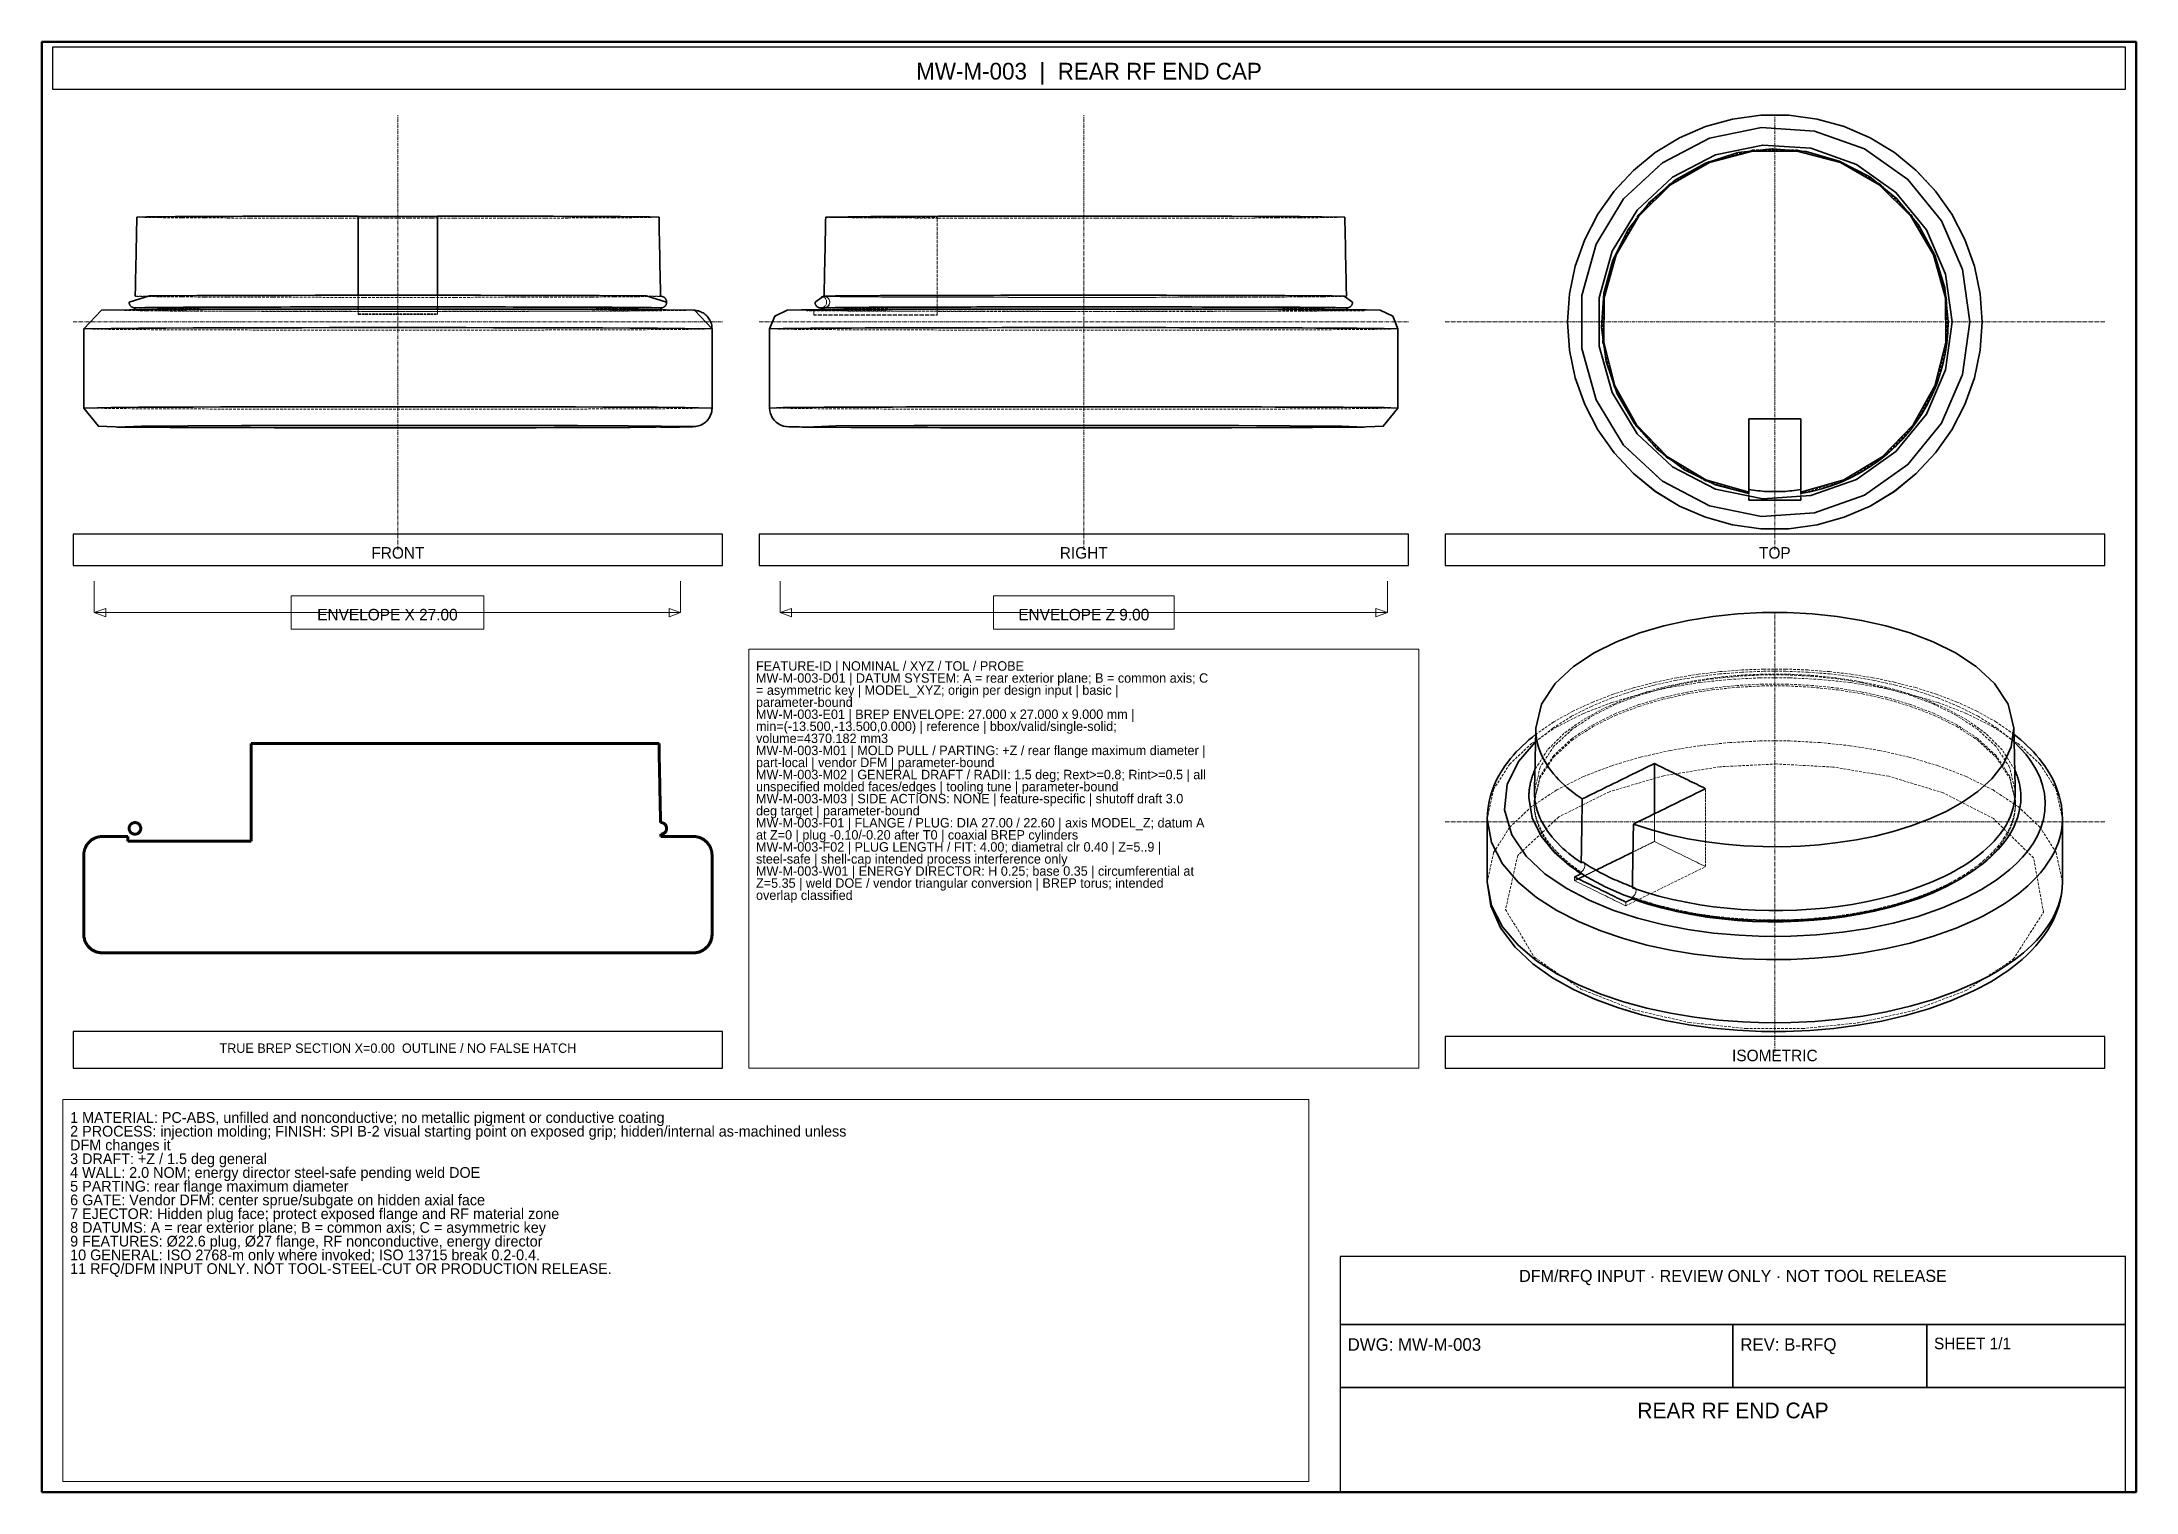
# Model space of a CAD drawing. Header units: millimetres. Extents: x 10 to 410, y 10 to 287.
import ezdxf
from ezdxf.enums import TextEntityAlignment as Align

# ---------------------------------------------------------------- set-up
doc = ezdxf.new("R2010")
doc.units = ezdxf.units.MM
doc.linetypes.add('CENTER', pattern=[1.15, 0.7, -0.15, 0.15, -0.15])
doc.linetypes.add('DASHED', pattern=[0.75, 0.5, -0.25])
for name, color, linetype, lineweight in [('BORDER', 7, 'CONTINUOUS', 50), ('CENTER', 4, 'CENTER', 13), ('DIMENSION', 2, 'CONTINUOUS', 18), ('HIDDEN', 8, 'DASHED', 18), ('NOTES', 7, 'CONTINUOUS', 18), ('SECTION', 1, 'CONTINUOUS', 70), ('TITLE_BLOCK', 7, 'CONTINUOUS', 25), ('VISIBLE', 7, 'CONTINUOUS', 35)]:
    doc.layers.add(name, color=color, linetype=linetype, lineweight=lineweight)

msp = doc.modelspace()

# ---------------------------------------------------------------- texts
at = {"layer": 'DIMENSION'}
for s, p in [('ENVELOPE X 27.00', (76, 177.6)), ('ENVELOPE Z 9.00', (209, 177.6))]:
    msp.add_text(s, height=2.2, dxfattribs=at).set_placement(p, align=Align.MIDDLE_CENTER)
at = {"layer": 'NOTES'}
for s, height, p in [('FEATURE-ID | NOMINAL / XYZ / TOL / PROBE', 1.8, (146.4, 167.8)), ('= asymmetric key | MODEL_XYZ; origin per design input | basic |', 1.8, (146.4, 163.19)), ('MW-M-003-D01 | DATUM SYSTEM: A = rear exterior plane; B = common axis; C', 1.8, (146.4, 165.5)), ('parameter-bound', 1.8, (146.4, 160.89)), ('min=(-13.500,-13.500,0.000) | reference | bbox/valid/single-solid;', 1.8, (146.4, 156.28)), ('MW-M-003-E01 | BREP ENVELOPE: 27.000 x 27.000 x 9.000 mm |', 1.8, (146.4, 158.58)), ('volume=4370.182 mm3', 1.8, (146.4, 153.98)), ('MW-M-003-M01 | MOLD PULL / PARTING: +Z / rear flange maximum diameter |', 1.8, (146.4, 151.67)), ('part-local | vendor DFM | parameter-bound', 1.8, (146.4, 149.37)), ('MW-M-003-M02 | GENERAL DRAFT / RADII: 1.5 deg; Rext>=0.8; Rint>=0.5 | all', 1.8, (146.4, 147.06)), ('unspecified molded faces/edges | tooling tune | parameter-bound', 1.8, (146.4, 144.76)), ('deg target | parameter-bound', 1.8, (146.4, 140.15)), ('MW-M-003-M03 | SIDE ACTIONS: NONE | feature-specific | shutoff draft 3.0', 1.8, (146.4, 142.46)), ('at Z=0 | plug -0.10/-0.20 after T0 | coaxial BREP cylinders', 1.8, (146.4, 135.54)), ('MW-M-003-F01 | FLANGE / PLUG: DIA 27.00 / 22.60 | axis MODEL_Z; datum A', 1.8, (146.4, 137.85)), ('MW-M-003-F02 | PLUG LENGTH / FIT: 4.00; diametral clr 0.40 | Z=5..9 |', 1.8, (146.4, 133.24)), ('steel-safe | shell-cap intended process interference only', 1.8, (146.4, 130.94)), ('MW-M-003-W01 | ENERGY DIRECTOR: H 0.25; base 0.35 | circumferential at', 1.8, (146.4, 128.63)), ('Z=5.35 | weld DOE / vendor triangular conversion | BREP torus; intended', 1.8, (146.4, 126.33)), ('overlap classified', 1.8, (146.4, 124.02)), ('2 PROCESS: injection molding; FINISH: SPI B-2 visual starting point on exposed grip; hidden/internal as-machined unless', 2.05, (15.4, 78.93)), ('1 MATERIAL: PC-ABS, unfilled and nonconductive; no metallic pigment or conductive coating', 2.05, (15.4, 81.55)), ('DFM changes it', 2.05, (15.4, 76.3)), ('4 WALL: 2.0 NOM; energy director steel-safe pending weld DOE', 2.05, (15.4, 71.05)), ('3 DRAFT: +Z / 1.5 deg general', 2.05, (15.4, 73.68)), ('5 PARTING: rear flange maximum diameter', 2.05, (15.4, 68.43)), ('6 GATE: Vendor DFM: center sprue/subgate on hidden axial face', 2.05, (15.4, 65.81)), ('7 EJECTOR: Hidden plug face; protect exposed flange and RF material zone', 2.05, (15.4, 63.18)), ('8 DATUMS: A = rear exterior plane; B = common axis; C = asymmetric key', 2.05, (15.4, 60.56)), ('9 FEATURES: Ø22.6 plug, Ø27 flange, RF nonconductive, energy director', 2.05, (15.4, 57.93)), ('10 GENERAL: ISO 2768-m only where invoked; ISO 13715 break 0.2-0.4.', 2.05, (15.4, 55.31)), ('11 RFQ/DFM INPUT ONLY. NOT TOOL-STEEL-CUT OR PRODUCTION RELEASE.', 2.05, (15.4, 52.69))]:
    msp.add_text(s, height=height, dxfattribs=at).set_placement(p, align=Align.MIDDLE_LEFT)
at = {"layer": 'TITLE_BLOCK'}
for s, height, p in [('MW-M-003  |  REAR RF END CAP', 3.2, (210, 281.4)), ('FRONT', 2.2, (78, 189.4)), ('RIGHT', 2.2, (209, 189.4)), ('TOP', 2.2, (341, 189.4)), ('TRUE BREP SECTION X=0.00  OUTLINE / NO FALSE HATCH', 1.8, (78, 94.8)), ('ISOMETRIC', 2.2, (341, 93.4)), ('DFM/RFQ INPUT · REVIEW ONLY · NOT TOOL RELEASE', 2.3, (333, 51.3)), ('REAR RF END CAP', 3, (333, 25.6))]:
    msp.add_text(s, height=height, dxfattribs=at).set_placement(p, align=Align.MIDDLE_CENTER)
for s, height, p in [('DWG: MW-M-003', 2.4, (259.4, 38.2)), ('REV: B-RFQ', 2.4, (334.4, 38.2)), ('SHEET 1/1', 2.2, (371.4, 38.4))]:
    msp.add_text(s, height=height, dxfattribs=at).set_placement(p, align=Align.MIDDLE_LEFT)

# ---------------------------------------------------------------- linework, layer by layer
at = {"layer": 'BORDER'}
msp.add_lwpolyline([(10, 10), (410, 10), (410, 287), (10, 287)], close=True, dxfattribs=at)
at = {"layer": 'CENTER'}
for p, q in [((78, 190), (78, 273)), ((209, 190), (209, 273)), ((341, 190), (341, 273)), ((16, 233.5), (140, 233.5)), ((147, 233.5), (271, 233.5)), ((278, 233.5), (404, 233.5)), ((341, 94), (341, 178)), ((278, 138), (404, 138))]:
    msp.add_line(p, q, dxfattribs=at)
at = {"layer": 'DIMENSION'}
for p, q in [((20, 184), (20, 178)), ((132, 184), (132, 178)), ((151, 184), (151, 178)), ((267, 184), (267, 178)), ((20, 178), (132, 178)), ((151, 178), (267, 178))]:
    msp.add_line(p, q, dxfattribs=at)
for points in [[(57.6, 174.8), (94.4, 174.8), (94.4, 181.2), (57.6, 181.2)], [(191.75, 174.8), (226.25, 174.8), (226.25, 181.2), (191.75, 181.2)], [(20, 178), (22.2, 178.8), (22.2, 177.2)], [(132, 178), (129.8, 177.2), (129.8, 178.8)], [(151, 178), (153.2, 178.8), (153.2, 177.2)], [(267, 178), (264.8, 177.2), (264.8, 178.8)]]:
    msp.add_lwpolyline(points, close=True, dxfattribs=at)
at = {"layer": 'HIDDEN'}
for points in [[(380.59, 233.5), (380.22, 238.89), (379.12, 244.18), (377.31, 249.27), (374.83, 254.07), (371.71, 258.49), (368.02, 262.43), (363.83, 265.84), (359.21, 268.65), (354.26, 270.8), (349.06, 272.26), (343.7, 273), (338.3, 273), (332.94, 272.26), (327.74, 270.8), (322.79, 268.65), (318.17, 265.84), (313.98, 262.43), (310.29, 258.49), (307.17, 254.07), (304.69, 249.27), (302.88, 244.18), (301.78, 238.89), (301.41, 233.5)], [(380.59, 233.5), (380.22, 238.89), (379.12, 244.18), (377.31, 249.27), (374.83, 254.07), (371.71, 258.49), (368.02, 262.43), (363.83, 265.84), (359.21, 268.65), (354.26, 270.8), (349.06, 272.26), (343.7, 273), (338.3, 273), (332.94, 272.26), (327.74, 270.8), (322.79, 268.65), (318.17, 265.84), (313.98, 262.43), (310.29, 258.49), (307.17, 254.07), (304.69, 249.27), (302.88, 244.18), (301.78, 238.89), (301.41, 233.5)], [(378.25, 233.5), (376.86, 243.55), (372.82, 252.85), (366.42, 260.72), (358.14, 266.57), (348.58, 269.97), (338.46, 270.66), (328.53, 268.59), (319.52, 263.93), (312.11, 257), (306.84, 248.34), (304.1, 238.57), (304.1, 228.43), (306.84, 218.66), (312.11, 209.99), (319.52, 203.07), (328.53, 198.4), (338.46, 196.34), (348.58, 197.03), (358.14, 200.43), (366.42, 206.28), (372.82, 214.15), (376.86, 223.45), (378.25, 233.5)], [(374.13, 233.5), (373.48, 240.03), (371.56, 246.3), (368.44, 252.07), (364.24, 257.11), (359.14, 261.23), (353.32, 264.26), (347.02, 266.08), (340.48, 266.63), (333.96, 265.88), (327.72, 263.86), (322, 260.65), (317.02, 256.37), (312.99, 251.2), (310.05, 245.33), (308.33, 239), (307.88, 232.46), (308.74, 225.95), (310.86, 219.74), (314.16, 214.07), (318.51, 209.17), (323.75, 205.21), (329.66, 202.37), (336.01, 200.74)], [(336.01, 200.74), (327.76, 203.12), (320.39, 207.55), (314.41, 213.72), (310.22, 221.22), (308.1, 229.55), (308.19, 238.14), (310.48, 246.42), (314.83, 253.84), (320.94, 259.88), (328.4, 264.15), (336.7, 266.36), (345.3, 266.36), (353.6, 264.15), (361.06, 259.88), (367.17, 253.84), (371.52, 246.42), (373.81, 238.14), (373.9, 229.55), (371.78, 221.22), (367.59, 213.72), (361.61, 207.55), (354.24, 203.12), (345.99, 200.74)], [(28.13, 253.51), (32.47, 253.43), (36.8, 253.4), (41.14, 253.38), (45.48, 253.36), (49.81, 253.35), (54.15, 253.34), (58.49, 253.33), (62.82, 253.32), (67.16, 253.32), (71.5, 253.31), (75.83, 253.31), (80.17, 253.31), (84.5, 253.31), (88.84, 253.32), (93.18, 253.32), (97.51, 253.33), (101.85, 253.34), (106.19, 253.35), (110.52, 253.36), (114.86, 253.38), (119.2, 253.4), (123.53, 253.43), (127.87, 253.51)], [(70.44, 253.72), (70.44, 253.71), (70.44, 253.71), (70.44, 253.7), (70.44, 253.7), (70.44, 253.7), (70.44, 253.69), (70.44, 253.69), (70.44, 253.68), (70.44, 253.68), (70.44, 253.68), (70.44, 253.67), (70.44, 253.67), (70.44, 253.67), (70.44, 253.66), (70.44, 253.66), (70.44, 253.65), (70.44, 253.65), (70.44, 253.65), (70.44, 253.64), (70.44, 253.64), (70.44, 253.64), (70.44, 253.63), (70.44, 253.63)], [(70.44, 234.96), (70.44, 235.77), (70.44, 236.59), (70.44, 237.4), (70.44, 238.21), (70.44, 239.02), (70.44, 239.83), (70.44, 240.64), (70.44, 241.45), (70.44, 242.27), (70.44, 243.08), (70.44, 243.89), (70.44, 244.7), (70.44, 245.51), (70.44, 246.32), (70.44, 247.14), (70.44, 247.95), (70.44, 248.76), (70.44, 249.57), (70.44, 250.38), (70.44, 251.19), (70.44, 252.01), (70.44, 252.82), (70.44, 253.63)], [(85.56, 253.72), (85.56, 253.71), (85.56, 253.71), (85.56, 253.7), (85.56, 253.7), (85.56, 253.7), (85.56, 253.69), (85.56, 253.69), (85.56, 253.68), (85.56, 253.68), (85.56, 253.68), (85.56, 253.67), (85.56, 253.67), (85.56, 253.67), (85.56, 253.66), (85.56, 253.66), (85.56, 253.65), (85.56, 253.65), (85.56, 253.65), (85.56, 253.64), (85.56, 253.64), (85.56, 253.64), (85.56, 253.63), (85.56, 253.63)], [(85.56, 234.96), (85.56, 235.77), (85.56, 236.59), (85.56, 237.4), (85.56, 238.21), (85.56, 239.02), (85.56, 239.83), (85.56, 240.64), (85.56, 241.45), (85.56, 242.27), (85.56, 243.08), (85.56, 243.89), (85.56, 244.7), (85.56, 245.51), (85.56, 246.32), (85.56, 247.14), (85.56, 247.95), (85.56, 248.76), (85.56, 249.57), (85.56, 250.38), (85.56, 251.19), (85.56, 252.01), (85.56, 252.82), (85.56, 253.63)], [(159.71, 253.54), (160.64, 253.54), (161.56, 253.54), (162.49, 253.54), (163.41, 253.54), (164.34, 253.54), (165.26, 253.54), (166.19, 253.54), (167.12, 253.54), (168.04, 253.54), (168.97, 253.54), (169.89, 253.54), (170.82, 253.54), (171.74, 253.54), (172.67, 253.54), (173.6, 253.54), (174.52, 253.54), (175.45, 253.54), (176.37, 253.54), (177.3, 253.54), (178.22, 253.54), (179.15, 253.54), (180.08, 253.54), (181, 253.54)], [(159.71, 253.48), (164.02, 253.43), (168.33, 253.4), (172.64, 253.37), (176.95, 253.36), (181.26, 253.34), (185.58, 253.33), (189.89, 253.33), (194.2, 253.32), (198.51, 253.31), (202.82, 253.31), (207.13, 253.31), (211.44, 253.31), (215.75, 253.31), (220.07, 253.32), (224.38, 253.32), (228.69, 253.33), (233, 253.34), (237.31, 253.35), (241.62, 253.36), (245.93, 253.38), (250.25, 253.4), (254.56, 253.43), (258.87, 253.51)], [(159.71, 253.48), (160.63, 253.48), (161.56, 253.48), (162.49, 253.48), (163.41, 253.48), (164.34, 253.48), (165.26, 253.48), (166.19, 253.48), (167.11, 253.48), (168.04, 253.48), (168.97, 253.48), (169.89, 253.48), (170.82, 253.48), (171.74, 253.48), (172.67, 253.48), (173.59, 253.48), (174.52, 253.48), (175.45, 253.48), (176.37, 253.48), (177.3, 253.48), (178.22, 253.48), (179.15, 253.48), (180.07, 253.48), (181, 253.48)], [(181, 234.88), (181, 235.69), (181, 236.5), (181, 237.31), (181, 238.12), (181, 238.94), (181, 239.75), (181, 240.56), (181, 241.37), (181, 242.18), (181, 242.99), (181, 243.81), (181, 244.62), (181, 245.43), (181, 246.24), (181, 247.05), (181, 247.86), (181, 248.67), (181, 249.49), (181, 250.3), (181, 251.11), (181, 251.92), (181, 252.73), (181, 253.54)], [(181, 253.54), (181, 253.54), (181, 253.54), (181, 253.54), (181, 253.53), (181, 253.53), (181, 253.53), (181, 253.53), (181, 253.52), (181, 253.52), (181, 253.52), (181, 253.51), (181, 253.51), (181, 253.51), (181, 253.51), (181, 253.5), (181, 253.5), (181, 253.5), (181, 253.5), (181, 253.49), (181, 253.49), (181, 253.49), (181, 253.49), (181, 253.48)], [(181, 234.82), (181, 235.63), (181, 236.44), (181, 237.25), (181, 238.06), (181, 238.87), (181, 239.69), (181, 240.5), (181, 241.31), (181, 242.12), (181, 242.93), (181, 243.74), (181, 244.56), (181, 245.37), (181, 246.18), (181, 246.99), (181, 247.8), (181, 248.61), (181, 249.42), (181, 250.24), (181, 251.05), (181, 251.86), (181, 252.67), (181, 253.48)], [(128.21, 236.18), (123.85, 236.1), (119.48, 236.07), (115.12, 236.04), (110.75, 236.03), (106.38, 236.01), (102.02, 236), (97.65, 235.99), (93.28, 235.99), (88.92, 235.98), (84.55, 235.98), (80.18, 235.98), (75.82, 235.98), (71.45, 235.98), (67.08, 235.98), (62.72, 235.99), (58.35, 235.99), (53.98, 236), (49.62, 236.01), (45.25, 236.03), (40.88, 236.04), (36.52, 236.07), (32.15, 236.1), (27.79, 236.18)], [(27.79, 236.17), (32.15, 236.1), (36.52, 236.07), (40.88, 236.04), (45.25, 236.03), (49.62, 236.01), (53.98, 236), (58.35, 235.99), (62.72, 235.99), (67.08, 235.98), (71.45, 235.98), (75.82, 235.98), (80.18, 235.98), (84.55, 235.98), (88.92, 235.98), (93.28, 235.99), (97.65, 235.99), (102.02, 236), (106.38, 236.01), (110.75, 236.03), (115.11, 236.04), (119.48, 236.07), (123.85, 236.1), (128.21, 236.17)], [(27.83, 238.4), (29.68, 238.46), (31.53, 238.48), (33.39, 238.5), (35.24, 238.51), (37.09, 238.52), (38.95, 238.53), (40.8, 238.54), (42.65, 238.55), (44.5, 238.55), (46.36, 238.56), (48.21, 238.57), (50.06, 238.57), (51.92, 238.58), (53.77, 238.58), (55.62, 238.58), (57.47, 238.59), (59.33, 238.59), (61.18, 238.59), (63.03, 238.6), (64.89, 238.6), (66.74, 238.6), (68.59, 238.6), (70.44, 238.6)], [(27.83, 238.42), (27.83, 238.42), (27.83, 238.41), (27.83, 238.41), (27.83, 238.41), (27.83, 238.41), (27.83, 238.41), (27.83, 238.41), (27.83, 238.41), (27.83, 238.41), (27.83, 238.41), (27.83, 238.41), (27.83, 238.41), (27.83, 238.41), (27.83, 238.41), (27.83, 238.41), (27.83, 238.41), (27.83, 238.41), (27.83, 238.41), (27.83, 238.4), (27.83, 238.4), (27.83, 238.4), (27.83, 238.4), (27.83, 238.4)], [(28.01, 238.38), (28, 238.39), (28, 238.39), (27.99, 238.39), (27.98, 238.39), (27.97, 238.39), (27.96, 238.39), (27.96, 238.39), (27.95, 238.39), (27.94, 238.39), (27.93, 238.39), (27.92, 238.39), (27.92, 238.39), (27.91, 238.39), (27.9, 238.39), (27.89, 238.39), (27.89, 238.39), (27.88, 238.39), (27.87, 238.39), (27.86, 238.4), (27.85, 238.4), (27.85, 238.4), (27.84, 238.4), (27.83, 238.4)], [(27.93, 236.19), (28.07, 236.2), (28.21, 236.21), (28.34, 236.21), (28.48, 236.22), (28.62, 236.22), (28.76, 236.22), (28.9, 236.22), (29.04, 236.23), (29.18, 236.23), (29.31, 236.23), (29.45, 236.23), (29.59, 236.24), (29.73, 236.24), (29.87, 236.24), (30.01, 236.24), (30.15, 236.24), (30.28, 236.24), (30.42, 236.25), (30.56, 236.25), (30.7, 236.25), (30.84, 236.25), (30.98, 236.25), (31.12, 236.25)], [(127.99, 238.38), (123.64, 238.32), (119.3, 238.29), (114.95, 238.26), (110.6, 238.25), (106.25, 238.23), (101.91, 238.22), (97.56, 238.21), (93.21, 238.21), (88.87, 238.2), (84.52, 238.2), (80.17, 238.2), (75.83, 238.2), (71.48, 238.2), (67.13, 238.2), (62.79, 238.21), (58.44, 238.21), (54.09, 238.22), (49.75, 238.23), (45.4, 238.25), (41.05, 238.26), (36.7, 238.29), (32.36, 238.32), (28.01, 238.38)], [(127.99, 238.38), (123.64, 238.32), (119.3, 238.29), (114.95, 238.26), (110.6, 238.25), (106.25, 238.23), (101.91, 238.22), (97.56, 238.22), (93.21, 238.21), (88.87, 238.2), (84.52, 238.2), (80.17, 238.2), (75.83, 238.2), (71.48, 238.2), (67.13, 238.2), (62.79, 238.21), (58.44, 238.22), (54.09, 238.22), (49.75, 238.23), (45.4, 238.25), (41.05, 238.26), (36.7, 238.29), (32.36, 238.32), (28.01, 238.38)], [(70.44, 238.61), (70.44, 238.61), (70.44, 238.61), (70.44, 238.61), (70.44, 238.61), (70.44, 238.61), (70.44, 238.61), (70.44, 238.61), (70.44, 238.6), (70.44, 238.6), (70.44, 238.6), (70.44, 238.6), (70.44, 238.6), (70.44, 238.6), (70.44, 238.6), (70.44, 238.6), (70.44, 238.6), (70.44, 238.6), (70.44, 238.6), (70.44, 238.6), (70.44, 238.6), (70.44, 238.6), (70.44, 238.6), (70.44, 238.6)], [(70.44, 238.6), (70.44, 238.51), (70.44, 238.41), (70.44, 238.31), (70.44, 238.22), (70.44, 238.12), (70.44, 238.02), (70.44, 237.93), (70.44, 237.83), (70.44, 237.74), (70.44, 237.64), (70.44, 237.54), (70.44, 237.45), (70.44, 237.35), (70.44, 237.25), (70.44, 237.16), (70.44, 237.06), (70.44, 236.96), (70.44, 236.87), (70.44, 236.77), (70.44, 236.67), (70.44, 236.58), (70.44, 236.48), (70.44, 236.38)], [(70.44, 236.38), (70.44, 236.38), (70.44, 236.38), (70.44, 236.38), (70.44, 236.38), (70.44, 236.38), (70.44, 236.38), (70.44, 236.38), (70.44, 236.38), (70.44, 236.38), (70.44, 236.38), (70.44, 236.38), (70.44, 236.38), (70.44, 236.38), (70.44, 236.38), (70.44, 236.38), (70.44, 236.38), (70.44, 236.38), (70.44, 236.38), (70.44, 236.38), (70.44, 236.38), (70.44, 236.38), (70.44, 236.38), (70.44, 236.38)], [(85.56, 238.61), (85.56, 238.61), (85.56, 238.61), (85.56, 238.61), (85.56, 238.61), (85.56, 238.61), (85.56, 238.61), (85.56, 238.61), (85.56, 238.6), (85.56, 238.6), (85.56, 238.6), (85.56, 238.6), (85.56, 238.6), (85.56, 238.6), (85.56, 238.6), (85.56, 238.6), (85.56, 238.6), (85.56, 238.6), (85.56, 238.6), (85.56, 238.6), (85.56, 238.6), (85.56, 238.6), (85.56, 238.6), (85.56, 238.6)], [(85.56, 238.6), (85.56, 238.51), (85.56, 238.41), (85.56, 238.31), (85.56, 238.22), (85.56, 238.12), (85.56, 238.02), (85.56, 237.93), (85.56, 237.83), (85.56, 237.74), (85.56, 237.64), (85.56, 237.54), (85.56, 237.45), (85.56, 237.35), (85.56, 237.25), (85.56, 237.16), (85.56, 237.06), (85.56, 236.96), (85.56, 236.87), (85.56, 236.77), (85.56, 236.67), (85.56, 236.58), (85.56, 236.48), (85.56, 236.38)], [(85.56, 238.6), (87.41, 238.6), (89.26, 238.6), (91.11, 238.6), (92.97, 238.6), (94.82, 238.59), (96.67, 238.59), (98.53, 238.59), (100.38, 238.58), (102.23, 238.58), (104.08, 238.58), (105.94, 238.57), (107.79, 238.57), (109.64, 238.56), (111.5, 238.55), (113.35, 238.55), (115.2, 238.54), (117.05, 238.53), (118.91, 238.52), (120.76, 238.51), (122.61, 238.5), (124.47, 238.48), (126.32, 238.46), (128.17, 238.4)], [(85.56, 236.38), (85.56, 236.38), (85.56, 236.38), (85.56, 236.38), (85.56, 236.38), (85.56, 236.38), (85.56, 236.38), (85.56, 236.38), (85.56, 236.38), (85.56, 236.38), (85.56, 236.38), (85.56, 236.38), (85.56, 236.38), (85.56, 236.38), (85.56, 236.38), (85.56, 236.38), (85.56, 236.38), (85.56, 236.38), (85.56, 236.38), (85.56, 236.38), (85.56, 236.38), (85.56, 236.38), (85.56, 236.38), (85.56, 236.38)], [(124.37, 236.26), (124.48, 236.26), (124.59, 236.26), (124.69, 236.26), (124.8, 236.26), (124.91, 236.25), (125.01, 236.25), (125.12, 236.25), (125.23, 236.25), (125.33, 236.25), (125.44, 236.25), (125.55, 236.25), (125.65, 236.25), (125.76, 236.24), (125.87, 236.24), (125.97, 236.24), (126.08, 236.24), (126.19, 236.24), (126.29, 236.24), (126.4, 236.24), (126.51, 236.23), (126.61, 236.23), (126.72, 236.23), (126.83, 236.23)], [(127.06, 236.22), (127.1, 236.22), (127.15, 236.22), (127.19, 236.22), (127.24, 236.22), (127.28, 236.22), (127.32, 236.22), (127.37, 236.22), (127.41, 236.22), (127.46, 236.22), (127.5, 236.22), (127.54, 236.21), (127.59, 236.21), (127.63, 236.21), (127.68, 236.21), (127.72, 236.21), (127.76, 236.21), (127.81, 236.21), (127.85, 236.21), (127.9, 236.2), (127.94, 236.2), (127.98, 236.2), (128.03, 236.2), (128.07, 236.19)], [(128.17, 238.4), (128.16, 238.4), (128.15, 238.4), (128.15, 238.4), (128.14, 238.4), (128.13, 238.39), (128.12, 238.39), (128.11, 238.39), (128.11, 238.39), (128.1, 238.39), (128.09, 238.39), (128.08, 238.39), (128.08, 238.39), (128.07, 238.39), (128.06, 238.39), (128.05, 238.39), (128.04, 238.39), (128.04, 238.39), (128.03, 238.39), (128.02, 238.39), (128.01, 238.39), (128, 238.39), (128, 238.39), (127.99, 238.38)], [(128.17, 238.41), (128.17, 238.41), (128.17, 238.41), (128.17, 238.41), (128.17, 238.41), (128.17, 238.41), (128.17, 238.41), (128.17, 238.41), (128.17, 238.41), (128.17, 238.41), (128.17, 238.41), (128.17, 238.41), (128.17, 238.41), (128.17, 238.41), (128.17, 238.41), (128.17, 238.41), (128.17, 238.41), (128.17, 238.41), (128.17, 238.4), (128.17, 238.4), (128.17, 238.4), (128.17, 238.4), (128.17, 238.4), (128.17, 238.4)], [(128.17, 238.4), (128.17, 238.4), (128.17, 238.4), (128.17, 238.4), (128.17, 238.4), (128.17, 238.4), (128.17, 238.4), (128.17, 238.4), (128.17, 238.4), (128.17, 238.4), (128.17, 238.4), (128.17, 238.4), (128.17, 238.4), (128.17, 238.4), (128.17, 238.4), (128.17, 238.4), (128.17, 238.4), (128.17, 238.4), (128.17, 238.4), (128.17, 238.4), (128.17, 238.4), (128.17, 238.4), (128.17, 238.4), (128.17, 238.4)], [(258.99, 238.38), (254.64, 238.32), (250.29, 238.29), (245.94, 238.26), (241.59, 238.25), (237.24, 238.23), (232.89, 238.22), (228.54, 238.21), (224.19, 238.21), (219.84, 238.2), (215.49, 238.2), (211.14, 238.2), (206.79, 238.2), (202.44, 238.2), (198.09, 238.2), (193.74, 238.21), (189.38, 238.21), (185.03, 238.22), (180.68, 238.23), (176.33, 238.25), (171.98, 238.26), (167.63, 238.29), (163.28, 238.32), (158.93, 238.39)], [(158.93, 238.39), (159.06, 238.36), (159.2, 238.32), (159.32, 238.26), (159.44, 238.18), (159.54, 238.1), (159.64, 237.99), (159.72, 237.88), (159.78, 237.76), (159.84, 237.63), (159.87, 237.5), (159.89, 237.36), (159.89, 237.22), (159.87, 237.08), (159.84, 236.95), (159.78, 236.82), (159.72, 236.7), (159.64, 236.59), (159.54, 236.49), (159.44, 236.4), (159.32, 236.32), (159.2, 236.26), (159.06, 236.22), (158.93, 236.19)], [(159.4, 238.37), (159.55, 238.35), (159.7, 238.32), (159.84, 238.26), (159.97, 238.19), (160.09, 238.1), (160.19, 237.99), (160.28, 237.88), (160.36, 237.75), (160.42, 237.61), (160.45, 237.46), (160.47, 237.31), (160.47, 237.16), (160.44, 237.02), (160.4, 236.87), (160.34, 236.74), (160.26, 236.61), (160.16, 236.49), (160.05, 236.39), (159.93, 236.31), (159.8, 236.24), (159.65, 236.19), (159.51, 236.16), (159.36, 236.15)], [(159.38, 236.21), (159.38, 236.21), (159.38, 236.21), (159.38, 236.21), (159.38, 236.21), (159.38, 236.21), (159.38, 236.21), (159.37, 236.21), (159.37, 236.21), (159.37, 236.21), (159.37, 236.21), (159.37, 236.21), (159.37, 236.21), (159.37, 236.21), (159.37, 236.21), (159.37, 236.21), (159.37, 236.21), (159.36, 236.21), (159.36, 236.21), (159.36, 236.21), (159.36, 236.21), (159.36, 236.21), (159.36, 236.21), (159.36, 236.21)], [(159.36, 236.21), (159.36, 236.21), (159.36, 236.21), (159.36, 236.21), (159.36, 236.21), (159.36, 236.21), (159.36, 236.21), (159.37, 236.21), (159.37, 236.21), (159.37, 236.21), (159.37, 236.21), (159.37, 236.21), (159.37, 236.21), (159.37, 236.21), (159.37, 236.21), (159.37, 236.21), (159.37, 236.21), (159.38, 236.21), (159.38, 236.21), (159.38, 236.21), (159.38, 236.21), (159.38, 236.21), (159.38, 236.21), (159.38, 236.21)], [(259.21, 236.18), (254.87, 236.1), (250.53, 236.07), (246.19, 236.04), (241.85, 236.03), (237.51, 236.01), (233.17, 236), (228.82, 235.99), (224.48, 235.99), (220.14, 235.98), (215.8, 235.98), (211.46, 235.98), (207.12, 235.98), (202.77, 235.98), (198.43, 235.98), (194.09, 235.98), (189.75, 235.99), (185.41, 236), (181.07, 236.01), (176.72, 236.02), (172.38, 236.04), (168.04, 236.06), (163.7, 236.09), (159.36, 236.15)], [(159.36, 236.15), (163.7, 236.09), (168.04, 236.06), (172.38, 236.04), (176.72, 236.02), (181.06, 236.01), (185.41, 236), (189.75, 235.99), (194.09, 235.98), (198.43, 235.98), (202.77, 235.98), (207.11, 235.98), (211.46, 235.98), (215.8, 235.98), (220.14, 235.98), (224.48, 235.99), (228.82, 235.99), (233.16, 236), (237.51, 236.01), (241.85, 236.03), (246.19, 236.04), (250.53, 236.07), (254.87, 236.1), (259.21, 236.17)], [(159.4, 238.43), (159.55, 238.41), (159.7, 238.38), (159.84, 238.32), (159.97, 238.25), (160.08, 238.16), (160.19, 238.06), (160.28, 237.94), (160.36, 237.81), (160.42, 237.68), (160.45, 237.53), (160.47, 237.38), (160.47, 237.24), (160.45, 237.09), (160.41, 236.95), (160.35, 236.81), (160.27, 236.68), (160.18, 236.57), (160.07, 236.47), (159.95, 236.38), (159.81, 236.31), (159.67, 236.26), (159.53, 236.23), (159.38, 236.21)], [(159.38, 236.21), (159.68, 236.22), (159.98, 236.22), (160.27, 236.23), (160.57, 236.23), (160.87, 236.24), (161.17, 236.24), (161.47, 236.25), (161.77, 236.25), (162.06, 236.25), (162.36, 236.26), (162.66, 236.26), (162.96, 236.26), (163.26, 236.26), (163.55, 236.27), (163.85, 236.27), (164.15, 236.27), (164.45, 236.27), (164.75, 236.28), (165.04, 236.28), (165.34, 236.28), (165.64, 236.28), (165.94, 236.29), (166.24, 236.29)], [(159.4, 238.43), (159.4, 238.43), (159.4, 238.43), (159.4, 238.43), (159.4, 238.43), (159.4, 238.43), (159.4, 238.43), (159.4, 238.43), (159.4, 238.43), (159.4, 238.43), (159.4, 238.43), (159.4, 238.43), (159.4, 238.43), (159.4, 238.43), (159.4, 238.43), (159.4, 238.43), (159.4, 238.43), (159.4, 238.43), (159.4, 238.43), (159.4, 238.43), (159.4, 238.43), (159.4, 238.43), (159.4, 238.43), (159.4, 238.43)], [(159.4, 238.43), (159.4, 238.43), (159.4, 238.43), (159.4, 238.43), (159.4, 238.42), (159.4, 238.42), (159.4, 238.42), (159.4, 238.41), (159.4, 238.41), (159.4, 238.41), (159.4, 238.41), (159.4, 238.4), (159.4, 238.4), (159.4, 238.4), (159.4, 238.4), (159.4, 238.39), (159.4, 238.39), (159.4, 238.39), (159.4, 238.38), (159.4, 238.38), (159.4, 238.38), (159.4, 238.38), (159.4, 238.37), (159.4, 238.37)], [(258.99, 238.38), (254.66, 238.32), (250.33, 238.29), (246, 238.26), (241.67, 238.25), (237.34, 238.23), (233.01, 238.22), (228.68, 238.21), (224.35, 238.21), (220.02, 238.2), (215.69, 238.2), (211.36, 238.2), (207.03, 238.2), (202.7, 238.2), (198.37, 238.2), (194.04, 238.21), (189.71, 238.21), (185.38, 238.22), (181.05, 238.23), (176.72, 238.24), (172.39, 238.26), (168.06, 238.28), (163.73, 238.31), (159.4, 238.37)], [(209.01, 238.61), (211.19, 238.61), (213.37, 238.6), (215.55, 238.6), (217.73, 238.6), (219.91, 238.6), (222.09, 238.6), (224.27, 238.6), (226.46, 238.59), (228.64, 238.59), (230.82, 238.58), (233, 238.58), (235.18, 238.58), (237.36, 238.57), (239.54, 238.56), (241.72, 238.56), (243.9, 238.55), (246.08, 238.54), (248.27, 238.53), (250.45, 238.52), (252.63, 238.5), (254.81, 238.48), (256.99, 238.46), (259.17, 238.4)], [(259.17, 238.4), (259.16, 238.4), (259.15, 238.4), (259.15, 238.39), (259.14, 238.39), (259.13, 238.39), (259.12, 238.39), (259.11, 238.39), (259.11, 238.39), (259.1, 238.39), (259.09, 238.39), (259.08, 238.39), (259.08, 238.39), (259.07, 238.39), (259.06, 238.39), (259.05, 238.39), (259.04, 238.39), (259.04, 238.39), (259.03, 238.39), (259.02, 238.39), (259.01, 238.38), (259, 238.38), (259, 238.38), (258.99, 238.38)], [(259.17, 238.41), (259.17, 238.41), (259.17, 238.41), (259.17, 238.41), (259.17, 238.41), (259.17, 238.41), (259.17, 238.41), (259.17, 238.41), (259.17, 238.41), (259.17, 238.41), (259.17, 238.41), (259.17, 238.41), (259.17, 238.41), (259.17, 238.41), (259.17, 238.41), (259.17, 238.41), (259.17, 238.4), (259.17, 238.4), (259.17, 238.4), (259.17, 238.4), (259.17, 238.4), (259.17, 238.4), (259.17, 238.4), (259.17, 238.4)], [(138, 232.18), (132.79, 232.08), (127.57, 232.04), (122.35, 232.02), (117.13, 232), (111.91, 231.98), (106.7, 231.97), (101.48, 231.96), (96.26, 231.95), (91.04, 231.94), (85.83, 231.94), (80.61, 231.94), (75.39, 231.94), (70.17, 231.94), (64.96, 231.94), (59.74, 231.95), (54.52, 231.96), (49.3, 231.97), (44.09, 231.98), (38.87, 232), (33.65, 232.02), (28.43, 232.04), (23.22, 232.08), (18, 232.18)], [(134.44, 235.74), (124.95, 235.61), (115.46, 235.56), (105.97, 235.54), (96.48, 235.52), (86.98, 235.51), (77.49, 235.51), (68, 235.51), (58.51, 235.52), (49.01, 235.54), (39.52, 235.57), (30.03, 235.62), (23.07, 235.79), (32.86, 235.87), (40.44, 235.91), (51.18, 235.94), (62.68, 235.96), (69.89, 235.96), (77.83, 235.97), (86.7, 235.96), (97.03, 235.95), (110.83, 235.92), (121.17, 235.88), (127.19, 235.85)], [(70.44, 235.94), (68.59, 235.94), (66.73, 235.94), (64.88, 235.93), (63.02, 235.93), (61.17, 235.93), (59.31, 235.93), (57.46, 235.92), (55.6, 235.92), (53.75, 235.92), (51.89, 235.91), (50.04, 235.91), (48.18, 235.9), (46.33, 235.9), (44.47, 235.89), (42.62, 235.88), (40.76, 235.87), (38.91, 235.87), (37.05, 235.86), (35.2, 235.84), (33.34, 235.83), (31.49, 235.81), (29.63, 235.79), (27.78, 235.74)], [(27.78, 235.84), (27.78, 235.84), (27.78, 235.83), (27.78, 235.83), (27.78, 235.82), (27.78, 235.82), (27.78, 235.81), (27.78, 235.81), (27.78, 235.81), (27.78, 235.8), (27.78, 235.8), (27.78, 235.79), (27.78, 235.79), (27.78, 235.78), (27.78, 235.78), (27.78, 235.77), (27.78, 235.77), (27.78, 235.76), (27.78, 235.76), (27.78, 235.76), (27.78, 235.75), (27.78, 235.75), (27.78, 235.74), (27.78, 235.74)], [(27.78, 235.74), (32.14, 235.65), (36.51, 235.62), (40.88, 235.6), (45.24, 235.58), (49.61, 235.57), (53.98, 235.56), (58.35, 235.55), (62.71, 235.54), (67.08, 235.54), (71.45, 235.53), (75.82, 235.53), (80.18, 235.53), (84.55, 235.53), (88.92, 235.54), (93.29, 235.54), (97.65, 235.55), (102.02, 235.56), (106.39, 235.57), (110.75, 235.58), (115.12, 235.6), (119.49, 235.62), (123.86, 235.65), (128.22, 235.74)], [(70.44, 235.96), (70.44, 235.96), (70.44, 235.96), (70.44, 235.96), (70.44, 235.96), (70.44, 235.96), (70.44, 235.96), (70.44, 235.96), (70.44, 235.96), (70.44, 235.95), (70.44, 235.95), (70.44, 235.95), (70.44, 235.95), (70.44, 235.95), (70.44, 235.95), (70.44, 235.95), (70.44, 235.95), (70.44, 235.95), (70.44, 235.94), (70.44, 235.94), (70.44, 235.94), (70.44, 235.94), (70.44, 235.94), (70.44, 235.94)], [(85.56, 235.95), (84.9, 235.95), (84.24, 235.95), (83.58, 235.95), (82.93, 235.95), (82.27, 235.95), (81.61, 235.95), (80.96, 235.95), (80.3, 235.95), (79.64, 235.95), (78.99, 235.95), (78.33, 235.95), (77.67, 235.95), (77.01, 235.95), (76.36, 235.95), (75.7, 235.95), (75.04, 235.95), (74.39, 235.95), (73.73, 235.95), (73.07, 235.95), (72.42, 235.95), (71.76, 235.95), (71.1, 235.95), (70.44, 235.95)], [(70.44, 235.95), (70.44, 235.95), (70.44, 235.95), (70.44, 235.95), (70.44, 235.95), (70.44, 235.95), (70.44, 235.94), (70.44, 235.94), (70.44, 235.94), (70.44, 235.94), (70.44, 235.94), (70.44, 235.94), (70.44, 235.94), (70.44, 235.94), (70.44, 235.94), (70.44, 235.94), (70.44, 235.94), (70.44, 235.94), (70.44, 235.94), (70.44, 235.94), (70.44, 235.94), (70.44, 235.94), (70.44, 235.94), (70.44, 235.94)], [(70.44, 235.06), (70.44, 235.1), (70.44, 235.14), (70.44, 235.17), (70.44, 235.21), (70.44, 235.25), (70.44, 235.29), (70.44, 235.33), (70.44, 235.37), (70.44, 235.41), (70.44, 235.44), (70.44, 235.48), (70.44, 235.52), (70.44, 235.56), (70.44, 235.6), (70.44, 235.64), (70.44, 235.68), (70.44, 235.71), (70.44, 235.75), (70.44, 235.79), (70.44, 235.83), (70.44, 235.87), (70.44, 235.91), (70.44, 235.95)], [(70.44, 235.06), (71.1, 235.06), (71.76, 235.06), (72.42, 235.06), (73.07, 235.06), (73.73, 235.06), (74.39, 235.06), (75.04, 235.06), (75.7, 235.06), (76.36, 235.06), (77.01, 235.06), (77.67, 235.06), (78.33, 235.06), (78.99, 235.06), (79.64, 235.06), (80.3, 235.06), (80.96, 235.06), (81.61, 235.06), (82.27, 235.06), (82.93, 235.06), (83.58, 235.06), (84.24, 235.06), (84.9, 235.06), (85.56, 235.06)], [(70.44, 235.06), (70.44, 235.05), (70.44, 235.05), (70.44, 235.05), (70.44, 235.04), (70.44, 235.04), (70.44, 235.03), (70.44, 235.03), (70.44, 235.02), (70.44, 235.02), (70.44, 235.02), (70.44, 235.01), (70.44, 235.01), (70.44, 235), (70.44, 235), (70.44, 235), (70.44, 234.99), (70.44, 234.99), (70.44, 234.98), (70.44, 234.98), (70.44, 234.97), (70.44, 234.97), (70.44, 234.97), (70.44, 234.96)], [(70.44, 234.96), (71.1, 234.96), (71.76, 234.96), (72.42, 234.96), (73.07, 234.96), (73.73, 234.96), (74.39, 234.96), (75.04, 234.96), (75.7, 234.96), (76.36, 234.96), (77.01, 234.96), (77.67, 234.96), (78.33, 234.96), (78.99, 234.96), (79.64, 234.96), (80.3, 234.96), (80.96, 234.96), (81.61, 234.96), (82.27, 234.96), (82.93, 234.96), (83.58, 234.96), (84.24, 234.96), (84.9, 234.96), (85.56, 234.96)], [(85.56, 235.96), (85.56, 235.96), (85.56, 235.96), (85.56, 235.96), (85.56, 235.96), (85.56, 235.96), (85.56, 235.96), (85.56, 235.96), (85.56, 235.96), (85.56, 235.95), (85.56, 235.95), (85.56, 235.95), (85.56, 235.95), (85.56, 235.95), (85.56, 235.95), (85.56, 235.95), (85.56, 235.95), (85.56, 235.95), (85.56, 235.94), (85.56, 235.94), (85.56, 235.94), (85.56, 235.94), (85.56, 235.94), (85.56, 235.94)], [(85.56, 235.95), (85.56, 235.95), (85.56, 235.95), (85.56, 235.95), (85.56, 235.95), (85.56, 235.95), (85.56, 235.94), (85.56, 235.94), (85.56, 235.94), (85.56, 235.94), (85.56, 235.94), (85.56, 235.94), (85.56, 235.94), (85.56, 235.94), (85.56, 235.94), (85.56, 235.94), (85.56, 235.94), (85.56, 235.94), (85.56, 235.94), (85.56, 235.94), (85.56, 235.94), (85.56, 235.94), (85.56, 235.94), (85.56, 235.94)], [(85.56, 235.06), (85.56, 235.1), (85.56, 235.14), (85.56, 235.17), (85.56, 235.21), (85.56, 235.25), (85.56, 235.29), (85.56, 235.33), (85.56, 235.37), (85.56, 235.41), (85.56, 235.44), (85.56, 235.48), (85.56, 235.52), (85.56, 235.56), (85.56, 235.6), (85.56, 235.64), (85.56, 235.68), (85.56, 235.71), (85.56, 235.75), (85.56, 235.79), (85.56, 235.83), (85.56, 235.87), (85.56, 235.91), (85.56, 235.95)], [(128.22, 235.74), (126.37, 235.79), (124.51, 235.81), (122.66, 235.83), (120.8, 235.84), (118.95, 235.86), (117.09, 235.87), (115.24, 235.87), (113.38, 235.88), (111.53, 235.89), (109.67, 235.9), (107.82, 235.9), (105.96, 235.91), (104.11, 235.91), (102.25, 235.92), (100.4, 235.92), (98.54, 235.92), (96.69, 235.93), (94.83, 235.93), (92.98, 235.93), (91.12, 235.93), (89.27, 235.94), (87.41, 235.94), (85.56, 235.94)], [(85.56, 235.06), (85.56, 235.05), (85.56, 235.05), (85.56, 235.05), (85.56, 235.04), (85.56, 235.04), (85.56, 235.03), (85.56, 235.03), (85.56, 235.02), (85.56, 235.02), (85.56, 235.02), (85.56, 235.01), (85.56, 235.01), (85.56, 235), (85.56, 235), (85.56, 235), (85.56, 234.99), (85.56, 234.99), (85.56, 234.98), (85.56, 234.98), (85.56, 234.97), (85.56, 234.97), (85.56, 234.97), (85.56, 234.96)], [(128.16, 235.84), (128.43, 235.84), (128.71, 235.84), (128.98, 235.84), (129.25, 235.83), (129.53, 235.83), (129.8, 235.83), (130.07, 235.83), (130.35, 235.82), (130.62, 235.82), (130.89, 235.82), (131.17, 235.81), (131.44, 235.81), (131.71, 235.81), (131.99, 235.8), (132.26, 235.8), (132.53, 235.8), (132.81, 235.79), (133.08, 235.79), (133.35, 235.78), (133.63, 235.78), (133.9, 235.77), (134.17, 235.76), (134.44, 235.74)], [(128.22, 235.84), (128.22, 235.84), (128.22, 235.83), (128.22, 235.83), (128.22, 235.82), (128.22, 235.82), (128.22, 235.81), (128.22, 235.81), (128.22, 235.81), (128.22, 235.8), (128.22, 235.8), (128.22, 235.79), (128.22, 235.79), (128.22, 235.78), (128.22, 235.78), (128.22, 235.77), (128.22, 235.77), (128.22, 235.76), (128.22, 235.76), (128.22, 235.76), (128.22, 235.75), (128.22, 235.75), (128.22, 235.74), (128.22, 235.74)], [(269, 232.18), (263.79, 232.08), (258.57, 232.04), (253.35, 232.02), (248.13, 231.99), (242.91, 231.98), (237.7, 231.97), (232.48, 231.96), (227.26, 231.95), (222.04, 231.94), (216.83, 231.94), (211.61, 231.94), (206.39, 231.94), (201.17, 231.94), (195.96, 231.94), (190.74, 231.95), (185.52, 231.96), (180.3, 231.97), (175.09, 231.98), (169.87, 231.99), (164.65, 232.02), (159.43, 232.04), (154.22, 232.08), (149, 232.18)], [(209.01, 235.97), (218.87, 235.96), (228.73, 235.95), (238.59, 235.93), (248.45, 235.9), (258.31, 235.85), (262.53, 235.66), (252.69, 235.59), (243.52, 235.55), (231.73, 235.53), (223.25, 235.51), (214.29, 235.51), (204.58, 235.51), (193.9, 235.51), (181.64, 235.53), (172.71, 235.56), (164.53, 235.59), (156.05, 235.66), (161.7, 235.86), (176.62, 235.92), (182.72, 235.94), (189.84, 235.95), (198.33, 235.96), (209.01, 235.97)], [(157.45, 235.77), (157.45, 235.76), (157.45, 235.76), (157.45, 235.76), (157.45, 235.76), (157.45, 235.75), (157.44, 235.75), (157.44, 235.75), (157.44, 235.75), (157.44, 235.74), (157.44, 235.74), (157.44, 235.74), (157.44, 235.73), (157.44, 235.73), (157.44, 235.73), (157.44, 235.73), (157.44, 235.72), (157.44, 235.72), (157.44, 235.72), (157.44, 235.72), (157.44, 235.71), (157.44, 235.71), (157.44, 235.71), (157.44, 235.7)], [(157.44, 235.7), (157.53, 235.7), (157.61, 235.7), (157.69, 235.7), (157.77, 235.7), (157.86, 235.7), (157.94, 235.7), (158.02, 235.7), (158.11, 235.7), (158.19, 235.7), (158.27, 235.7), (158.35, 235.7), (158.44, 235.7), (158.52, 235.7), (158.6, 235.7), (158.69, 235.7), (158.77, 235.7), (158.85, 235.7), (158.93, 235.7), (159.02, 235.7), (159.1, 235.7), (159.18, 235.7), (159.27, 235.7), (159.35, 235.7)], [(157.44, 234.82), (157.44, 234.85), (157.44, 234.89), (157.44, 234.93), (157.44, 234.97), (157.44, 235.01), (157.44, 235.05), (157.44, 235.09), (157.44, 235.13), (157.44, 235.16), (157.44, 235.2), (157.44, 235.24), (157.44, 235.28), (157.44, 235.32), (157.44, 235.36), (157.44, 235.4), (157.44, 235.43), (157.44, 235.47), (157.44, 235.51), (157.44, 235.55), (157.44, 235.59), (157.44, 235.63), (157.44, 235.67), (157.44, 235.7)], [(157.44, 234.82), (157.44, 234.82), (157.44, 234.82), (157.44, 234.82), (157.44, 234.83), (157.44, 234.83), (157.44, 234.83), (157.44, 234.83), (157.44, 234.84), (157.44, 234.84), (157.44, 234.84), (157.44, 234.85), (157.44, 234.85), (157.44, 234.85), (157.44, 234.85), (157.44, 234.86), (157.44, 234.86), (157.44, 234.86), (157.45, 234.86), (157.45, 234.87), (157.45, 234.87), (157.45, 234.87), (157.45, 234.87), (157.45, 234.88)], [(157.44, 234.82), (158.47, 234.82), (159.49, 234.82), (160.52, 234.82), (161.54, 234.82), (162.56, 234.82), (163.59, 234.82), (164.61, 234.82), (165.64, 234.82), (166.66, 234.82), (167.68, 234.82), (168.71, 234.82), (169.73, 234.82), (170.76, 234.82), (171.78, 234.82), (172.81, 234.82), (173.83, 234.82), (174.85, 234.82), (175.88, 234.82), (176.9, 234.82), (177.93, 234.82), (178.95, 234.82), (179.97, 234.82), (181, 234.82)], [(157.45, 235.77), (157.53, 235.77), (157.61, 235.77), (157.69, 235.77), (157.78, 235.77), (157.86, 235.77), (157.94, 235.77), (158.03, 235.77), (158.11, 235.77), (158.19, 235.77), (158.27, 235.77), (158.36, 235.77), (158.44, 235.77), (158.52, 235.77), (158.61, 235.77), (158.69, 235.77), (158.77, 235.77), (158.85, 235.77), (158.94, 235.77), (159.02, 235.77), (159.1, 235.77), (159.18, 235.77), (159.27, 235.77), (159.35, 235.77)], [(157.45, 234.88), (157.45, 234.92), (157.45, 234.95), (157.45, 234.99), (157.45, 235.03), (157.45, 235.07), (157.45, 235.11), (157.45, 235.15), (157.45, 235.19), (157.45, 235.23), (157.45, 235.26), (157.45, 235.3), (157.45, 235.34), (157.45, 235.38), (157.45, 235.42), (157.45, 235.46), (157.45, 235.5), (157.45, 235.53), (157.45, 235.57), (157.45, 235.61), (157.45, 235.65), (157.45, 235.69), (157.45, 235.73), (157.45, 235.77)], [(157.45, 234.88), (158.47, 234.88), (159.49, 234.88), (160.52, 234.88), (161.54, 234.88), (162.57, 234.88), (163.59, 234.88), (164.61, 234.88), (165.64, 234.88), (166.66, 234.88), (167.69, 234.88), (168.71, 234.88), (169.74, 234.88), (170.76, 234.88), (171.78, 234.88), (172.81, 234.88), (173.83, 234.88), (174.86, 234.88), (175.88, 234.88), (176.9, 234.88), (177.93, 234.88), (178.95, 234.88), (179.98, 234.88), (181, 234.88)], [(259.22, 235.74), (254.88, 235.82), (250.54, 235.85), (246.2, 235.87), (241.86, 235.89), (237.51, 235.9), (233.17, 235.91), (228.83, 235.92), (224.49, 235.93), (220.14, 235.94), (215.8, 235.94), (211.46, 235.94), (207.12, 235.94), (202.77, 235.94), (198.43, 235.94), (194.09, 235.93), (189.75, 235.92), (185.4, 235.92), (181.06, 235.91), (176.72, 235.89), (172.38, 235.88), (168.03, 235.85), (163.69, 235.82), (159.35, 235.77)], [(159.35, 235.85), (159.35, 235.84), (159.35, 235.83), (159.35, 235.83), (159.35, 235.82), (159.35, 235.81), (159.35, 235.81), (159.35, 235.8), (159.35, 235.8), (159.35, 235.79), (159.35, 235.78), (159.35, 235.78), (159.35, 235.77), (159.35, 235.77), (159.35, 235.76), (159.35, 235.75), (159.35, 235.75), (159.35, 235.74), (159.35, 235.74), (159.35, 235.73), (159.35, 235.72), (159.35, 235.72), (159.35, 235.71), (159.35, 235.7)], [(159.35, 235.85), (159.35, 235.84), (159.35, 235.84), (159.35, 235.83), (159.35, 235.83), (159.35, 235.83), (159.35, 235.82), (159.35, 235.82), (159.35, 235.82), (159.35, 235.81), (159.35, 235.81), (159.35, 235.81), (159.35, 235.8), (159.35, 235.8), (159.35, 235.8), (159.35, 235.79), (159.35, 235.79), (159.35, 235.79), (159.35, 235.78), (159.35, 235.78), (159.35, 235.78), (159.35, 235.77), (159.35, 235.77), (159.35, 235.77)], [(159.35, 235.7), (163.69, 235.65), (168.03, 235.62), (172.38, 235.6), (176.72, 235.58), (181.06, 235.57), (185.4, 235.56), (189.74, 235.55), (194.09, 235.54), (198.43, 235.54), (202.77, 235.53), (207.11, 235.53), (211.46, 235.53), (215.8, 235.53), (220.14, 235.54), (224.48, 235.54), (228.83, 235.55), (233.17, 235.56), (237.51, 235.57), (241.85, 235.58), (246.2, 235.6), (250.54, 235.62), (254.88, 235.65), (259.22, 235.74)], [(181, 234.82), (181, 234.82), (181, 234.82), (181, 234.82), (181, 234.83), (181, 234.83), (181, 234.83), (181, 234.83), (181, 234.84), (181, 234.84), (181, 234.84), (181, 234.85), (181, 234.85), (181, 234.85), (181, 234.85), (181, 234.86), (181, 234.86), (181, 234.86), (181, 234.86), (181, 234.87), (181, 234.87), (181, 234.87), (181, 234.87), (181, 234.88)], [(259.22, 235.84), (259.22, 235.84), (259.22, 235.83), (259.22, 235.83), (259.22, 235.82), (259.22, 235.82), (259.22, 235.81), (259.22, 235.81), (259.22, 235.8), (259.22, 235.8), (259.22, 235.8), (259.22, 235.79), (259.22, 235.79), (259.22, 235.78), (259.22, 235.78), (259.22, 235.77), (259.22, 235.77), (259.22, 235.76), (259.22, 235.76), (259.22, 235.75), (259.22, 235.75), (259.22, 235.74), (259.22, 235.74), (259.22, 235.74)], [(345.99, 200.74), (348, 201.11), (349.98, 201.61), (351.93, 202.22), (353.84, 202.96), (355.7, 203.81), (357.5, 204.77), (359.25, 205.84), (360.92, 207.02), (362.51, 208.3), (364.03, 209.68), (365.45, 211.14), (366.78, 212.69), (368.02, 214.32), (369.15, 216.03), (370.18, 217.8), (371.09, 219.63), (371.89, 221.51), (372.57, 223.44), (373.13, 225.4), (373.57, 227.4), (373.88, 229.42), (374.07, 231.46), (374.13, 233.5)], [(138, 217.07), (132.79, 216.97), (127.57, 216.93), (122.35, 216.91), (117.13, 216.89), (111.91, 216.87), (106.7, 216.86), (101.48, 216.85), (96.26, 216.84), (91.04, 216.83), (85.83, 216.83), (80.61, 216.83), (75.39, 216.83), (70.17, 216.83), (64.96, 216.83), (59.74, 216.84), (54.52, 216.85), (49.3, 216.86), (44.09, 216.87), (38.87, 216.89), (33.65, 216.91), (28.43, 216.93), (23.22, 216.97), (18, 217.07)], [(269, 217.07), (263.79, 216.97), (258.57, 216.93), (253.35, 216.9), (248.13, 216.88), (242.91, 216.87), (237.7, 216.85), (232.48, 216.84), (227.26, 216.84), (222.04, 216.83), (216.83, 216.83), (211.61, 216.83), (206.39, 216.83), (201.17, 216.83), (195.96, 216.83), (190.74, 216.84), (185.52, 216.84), (180.3, 216.85), (175.09, 216.87), (169.87, 216.88), (164.65, 216.9), (159.43, 216.93), (154.22, 216.97), (149, 217.07)], [(127.19, 213.4), (127.23, 213.4), (127.27, 213.4), (127.31, 213.4), (127.36, 213.4), (127.4, 213.4), (127.44, 213.4), (127.48, 213.4), (127.53, 213.4), (127.57, 213.4), (127.61, 213.41), (127.65, 213.41), (127.69, 213.41), (127.74, 213.41), (127.78, 213.41), (127.82, 213.41), (127.86, 213.41), (127.91, 213.41), (127.95, 213.41), (127.99, 213.41), (128.03, 213.41), (128.08, 213.41), (128.12, 213.41), (128.16, 213.41)], [(159.83, 213.4), (159.79, 213.4), (159.74, 213.4), (159.7, 213.4), (159.66, 213.4), (159.62, 213.4), (159.57, 213.4), (159.53, 213.4), (159.49, 213.4), (159.45, 213.4), (159.41, 213.4), (159.36, 213.4), (159.32, 213.4), (159.28, 213.4), (159.24, 213.41), (159.19, 213.41), (159.15, 213.41), (159.11, 213.41), (159.07, 213.41), (159.02, 213.41), (158.98, 213.41), (158.94, 213.41), (158.9, 213.41), (158.86, 213.41)], [(336.01, 215.02), (336.01, 215.02), (336.01, 215.02), (336.01, 215.02), (336.01, 215.02), (336.01, 215.02), (336.01, 215.02), (336.01, 215.03), (336.01, 215.03), (336.01, 215.03), (336.01, 215.03), (336.01, 215.03), (336.01, 215.03), (336.01, 215.03), (336.01, 215.03), (336.01, 215.03), (336.01, 215.03), (336.01, 215.03), (336.01, 215.03), (336.01, 215.03), (336.01, 215.03), (336.01, 215.03), (336.01, 215.03), (336.01, 215.03)], [(336.01, 199.48), (336.01, 200.16), (336.01, 200.83), (336.01, 201.51), (336.01, 202.18), (336.01, 202.86), (336.01, 203.54), (336.01, 204.21), (336.01, 204.89), (336.01, 205.56), (336.01, 206.24), (336.01, 206.92), (336.01, 207.59), (336.01, 208.27), (336.01, 208.94), (336.01, 209.62), (336.01, 210.29), (336.01, 210.97), (336.01, 211.65), (336.01, 212.32), (336.01, 213), (336.01, 213.67), (336.01, 214.35), (336.01, 215.02)], [(345.99, 215.02), (345.99, 215.02), (345.99, 215.02), (345.99, 215.02), (345.99, 215.02), (345.99, 215.02), (345.99, 215.02), (345.99, 215.03), (345.99, 215.03), (345.99, 215.03), (345.99, 215.03), (345.99, 215.03), (345.99, 215.03), (345.99, 215.03), (345.99, 215.03), (345.99, 215.03), (345.99, 215.03), (345.99, 215.03), (345.99, 215.03), (345.99, 215.03), (345.99, 215.03), (345.99, 215.03), (345.99, 215.03), (345.99, 215.03)], [(345.99, 199.48), (345.99, 200.16), (345.99, 200.83), (345.99, 201.51), (345.99, 202.18), (345.99, 202.86), (345.99, 203.54), (345.99, 204.21), (345.99, 204.89), (345.99, 205.56), (345.99, 206.24), (345.99, 206.92), (345.99, 207.59), (345.99, 208.27), (345.99, 208.94), (345.99, 209.62), (345.99, 210.29), (345.99, 210.97), (345.99, 211.65), (345.99, 212.32), (345.99, 213), (345.99, 213.67), (345.99, 214.35), (345.99, 215.02)], [(336.01, 200.77), (336.01, 200.81), (336.01, 200.84), (336.01, 200.87), (336.01, 200.9), (336.01, 200.93), (336.01, 200.96), (336.01, 200.99), (336.01, 201.02), (336.01, 201.05), (336.01, 201.08), (336.01, 201.11), (336.01, 201.14), (336.01, 201.17), (336.01, 201.2), (336.01, 201.23), (336.01, 201.27), (336.01, 201.3), (336.01, 201.33), (336.01, 201.36), (336.01, 201.39), (336.01, 201.42), (336.01, 201.45), (336.01, 201.48)], [(336.01, 201.48), (336.01, 201.45), (336.01, 201.42), (336.01, 201.38), (336.01, 201.35), (336.01, 201.32), (336.01, 201.29), (336.01, 201.26), (336.01, 201.22), (336.01, 201.19), (336.01, 201.16), (336.01, 201.13), (336.01, 201.1), (336.01, 201.06), (336.01, 201.03), (336.01, 201), (336.01, 200.97), (336.01, 200.94), (336.01, 200.9), (336.01, 200.87), (336.01, 200.84), (336.01, 200.81), (336.01, 200.78), (336.01, 200.74)], [(336.01, 200), (336.01, 200.03), (336.01, 200.06), (336.01, 200.09), (336.01, 200.13), (336.01, 200.16), (336.01, 200.19), (336.01, 200.22), (336.01, 200.26), (336.01, 200.29), (336.01, 200.32), (336.01, 200.35), (336.01, 200.38), (336.01, 200.42), (336.01, 200.45), (336.01, 200.48), (336.01, 200.51), (336.01, 200.55), (336.01, 200.58), (336.01, 200.61), (336.01, 200.64), (336.01, 200.67), (336.01, 200.71), (336.01, 200.74)], [(336.01, 200.74), (336.01, 200.74), (336.01, 200.74), (336.01, 200.74), (336.01, 200.74), (336.01, 200.74), (336.01, 200.74), (336.01, 200.74), (336.01, 200.74), (336.01, 200.74), (336.01, 200.74), (336.01, 200.74), (336.01, 200.74), (336.01, 200.74), (336.01, 200.74), (336.01, 200.74), (336.01, 200.74), (336.01, 200.74), (336.01, 200.74), (336.01, 200.74), (336.01, 200.74), (336.01, 200.74), (336.01, 200.74), (336.01, 200.74)], [(345.99, 200.77), (345.99, 200.81), (345.99, 200.84), (345.99, 200.87), (345.99, 200.9), (345.99, 200.93), (345.99, 200.96), (345.99, 200.99), (345.99, 201.02), (345.99, 201.05), (345.99, 201.08), (345.99, 201.11), (345.99, 201.14), (345.99, 201.17), (345.99, 201.2), (345.99, 201.23), (345.99, 201.27), (345.99, 201.3), (345.99, 201.33), (345.99, 201.36), (345.99, 201.39), (345.99, 201.42), (345.99, 201.45), (345.99, 201.48)], [(345.99, 201.48), (345.99, 201.45), (345.99, 201.42), (345.99, 201.38), (345.99, 201.35), (345.99, 201.32), (345.99, 201.29), (345.99, 201.26), (345.99, 201.22), (345.99, 201.19), (345.99, 201.16), (345.99, 201.13), (345.99, 201.1), (345.99, 201.06), (345.99, 201.03), (345.99, 201), (345.99, 200.97), (345.99, 200.94), (345.99, 200.9), (345.99, 200.87), (345.99, 200.84), (345.99, 200.81), (345.99, 200.78), (345.99, 200.74)], [(345.99, 200), (345.99, 200.03), (345.99, 200.06), (345.99, 200.09), (345.99, 200.13), (345.99, 200.16), (345.99, 200.19), (345.99, 200.22), (345.99, 200.26), (345.99, 200.29), (345.99, 200.32), (345.99, 200.35), (345.99, 200.38), (345.99, 200.42), (345.99, 200.45), (345.99, 200.48), (345.99, 200.51), (345.99, 200.55), (345.99, 200.58), (345.99, 200.61), (345.99, 200.64), (345.99, 200.67), (345.99, 200.71), (345.99, 200.74)], [(345.99, 200.74), (345.99, 200.74), (345.99, 200.74), (345.99, 200.74), (345.99, 200.74), (345.99, 200.74), (345.99, 200.74), (345.99, 200.74), (345.99, 200.74), (345.99, 200.74), (345.99, 200.74), (345.99, 200.74), (345.99, 200.74), (345.99, 200.74), (345.99, 200.74), (345.99, 200.74), (345.99, 200.74), (345.99, 200.74), (345.99, 200.74), (345.99, 200.74), (345.99, 200.74), (345.99, 200.74), (345.99, 200.74), (345.99, 200.74)], [(336.01, 199.48), (336.01, 199.48), (336.01, 199.48), (336.01, 199.48), (336.01, 199.48), (336.01, 199.48), (336.01, 199.48), (336.01, 199.48), (336.01, 199.48), (336.01, 199.48), (336.01, 199.48), (336.01, 199.48), (336.01, 199.48), (336.01, 199.48), (336.01, 199.48), (336.01, 199.48), (336.01, 199.48), (336.01, 199.48), (336.01, 199.48), (336.01, 199.48), (336.01, 199.48), (336.01, 199.48), (336.01, 199.48), (336.01, 199.48)], [(336.01, 199.48), (336.45, 199.48), (336.88, 199.48), (337.31, 199.48), (337.75, 199.48), (338.18, 199.48), (338.62, 199.48), (339.05, 199.48), (339.48, 199.48), (339.92, 199.48), (340.35, 199.48), (340.78, 199.48), (341.22, 199.48), (341.65, 199.48), (342.08, 199.48), (342.52, 199.48), (342.95, 199.48), (343.38, 199.48), (343.82, 199.48), (344.25, 199.48), (344.69, 199.48), (345.12, 199.48), (345.55, 199.48), (345.99, 199.48)], [(345.99, 199.48), (345.99, 199.48), (345.99, 199.48), (345.99, 199.48), (345.99, 199.48), (345.99, 199.48), (345.99, 199.48), (345.99, 199.48), (345.99, 199.48), (345.99, 199.48), (345.99, 199.48), (345.99, 199.48), (345.99, 199.48), (345.99, 199.48), (345.99, 199.48), (345.99, 199.48), (345.99, 199.48), (345.99, 199.48), (345.99, 199.48), (345.99, 199.48), (345.99, 199.48), (345.99, 199.48), (345.99, 199.48), (345.99, 199.48)], [(395.92, 138.63), (394.72, 144.22), (391.64, 149.05), (387.46, 152.99), (382.67, 156.17), (377.53, 158.74), (372.16, 160.81), (366.64, 162.45), (361.03, 163.71), (355.35, 164.63), (349.62, 165.23), (343.88, 165.53), (338.12, 165.53), (332.38, 165.23), (326.65, 164.63), (320.97, 163.71), (315.36, 162.45), (309.84, 160.81), (304.47, 158.74), (299.33, 156.17), (294.54, 152.99), (290.36, 149.05), (287.28, 144.22), (286.08, 138.63)], [(386.96, 142.07), (385.87, 146.71), (383.24, 150.7), (379.73, 153.95), (375.73, 156.58), (371.44, 158.71), (366.96, 160.42), (362.36, 161.78), (357.68, 162.82), (352.95, 163.58), (348.18, 164.08), (343.4, 164.33), (338.6, 164.33), (333.82, 164.08), (329.05, 163.58), (324.32, 162.82), (319.64, 161.78), (315.04, 160.42), (310.56, 158.71), (306.27, 156.58), (302.27, 153.95), (298.76, 150.7), (296.13, 146.71), (295.04, 142.07)], [(386.92, 143.84), (385.83, 148.47), (383.21, 152.46), (379.7, 155.71), (375.7, 158.34), (371.41, 160.47), (366.94, 162.18), (362.34, 163.53), (357.67, 164.58), (352.94, 165.34), (348.18, 165.83), (343.39, 166.08), (338.61, 166.08), (333.82, 165.83), (329.06, 165.34), (324.33, 164.58), (319.66, 163.53), (315.06, 162.18), (310.59, 160.47), (306.3, 158.34), (302.3, 155.71), (298.79, 152.46), (296.17, 148.47), (295.08, 143.84)], [(386.82, 147.97), (384.44, 151.75), (381.28, 154.92), (377.64, 157.53), (373.71, 159.68), (369.59, 161.45), (365.34, 162.89), (361.01, 164.05), (356.62, 164.94), (352.18, 165.6), (347.72, 166.03), (343.24, 166.24), (338.76, 166.24), (334.28, 166.03), (329.82, 165.6), (325.38, 164.94), (320.99, 164.05), (316.66, 162.89), (312.41, 161.45), (308.29, 159.68), (304.36, 157.53), (300.72, 154.91), (297.56, 151.75), (295.18, 147.97)], [(386.7, 153.28), (383.41, 155.93), (379.83, 158.18), (376.05, 160.08), (372.14, 161.68), (368.13, 163.03), (364.05, 164.14), (359.92, 165.04), (355.75, 165.75), (351.55, 166.27), (347.34, 166.61), (343.11, 166.78), (338.89, 166.78), (334.66, 166.61), (330.45, 166.27), (326.25, 165.75), (322.08, 165.04), (317.95, 164.14), (313.87, 163.03), (309.86, 161.68), (305.95, 160.08), (302.17, 158.18), (298.59, 155.93), (295.3, 153.28)], [(386.67, 154.74), (383.23, 157.12), (379.58, 159.16), (375.78, 160.91), (371.87, 162.4), (367.88, 163.66), (363.83, 164.7), (359.73, 165.55), (355.6, 166.22), (351.44, 166.71), (347.27, 167.04), (343.09, 167.2), (338.91, 167.2), (334.73, 167.04), (330.56, 166.71), (326.4, 166.22), (322.27, 165.55), (318.17, 164.7), (314.12, 163.66), (310.13, 162.4), (306.22, 160.91), (302.42, 159.16), (298.77, 157.12), (295.33, 154.74)], [(295.03, 141.72), (296.12, 146.35), (298.75, 150.35), (302.26, 153.6), (306.26, 156.23), (310.56, 158.36), (315.04, 160.07), (319.63, 161.43), (324.31, 162.47), (329.05, 163.23), (333.81, 163.73), (338.6, 163.98), (343.4, 163.98), (348.19, 163.73), (352.95, 163.23), (357.69, 162.47), (362.37, 161.43), (366.96, 160.07), (371.44, 158.36), (375.74, 156.23), (379.74, 153.6), (383.25, 150.35), (385.88, 146.35), (386.97, 141.72)], [(395.92, 126.57), (394.72, 132.16), (391.64, 137), (387.46, 140.94), (382.67, 144.12), (377.53, 146.69), (372.16, 148.75), (366.64, 150.39), (361.03, 151.65), (355.35, 152.57), (349.62, 153.17), (343.88, 153.47), (338.12, 153.47), (332.38, 153.17), (326.65, 152.57), (320.97, 151.65), (315.36, 150.39), (309.84, 148.75), (304.47, 146.69), (299.33, 144.12), (294.54, 140.94), (290.36, 137), (287.28, 132.16), (286.08, 126.57)], [(377.54, 105.82), (386.54, 111.77), (392.31, 120.76), (390.42, 131.13), (382.75, 138.66), (373.13, 143.58), (362.77, 146.72), (352.09, 148.49), (341.28, 149.08), (330.46, 148.54), (319.77, 146.84), (309.39, 143.78), (299.71, 138.97), (291.88, 131.59), (289.57, 121.3), (295.05, 112.15), (303.97, 106.07), (314.02, 102.13), (324.62, 99.71), (335.46, 98.54), (346.27, 98.53), (356.89, 99.63), (367.34, 101.94), (377.54, 105.82)], [(327.77, 129.47), (327.77, 130.12), (327.77, 130.76), (327.77, 131.41), (327.77, 132.06), (327.77, 132.7), (327.77, 133.35), (327.77, 134), (327.77, 134.65), (327.77, 135.29), (327.77, 135.94), (327.77, 136.59), (327.77, 137.24), (327.77, 137.88), (327.77, 138.53), (327.77, 139.18), (327.77, 139.83), (327.77, 140.47), (327.77, 141.12), (327.77, 141.77), (327.77, 142.42), (327.77, 143.06), (327.77, 143.71), (327.77, 144.36)], [(295.04, 142.07), (295.04, 142.06), (295.04, 142.04), (295.04, 142.03), (295.04, 142.01), (295.04, 141.99), (295.04, 141.98), (295.04, 141.96), (295.04, 141.95), (295.04, 141.93), (295.04, 141.92), (295.04, 141.9), (295.04, 141.89), (295.04, 141.87), (295.04, 141.86), (295.04, 141.84), (295.04, 141.83), (295.04, 141.81), (295.04, 141.79), (295.03, 141.78), (295.03, 141.76), (295.03, 141.75), (295.03, 141.73), (295.03, 141.72)], [(303.09, 128.71), (302.53, 129.12), (301.98, 129.55), (301.44, 129.98), (300.91, 130.43), (300.4, 130.89), (299.9, 131.37), (299.41, 131.86), (298.94, 132.37), (298.48, 132.89), (298.05, 133.43), (297.63, 133.98), (297.24, 134.55), (296.88, 135.14), (296.54, 135.74), (296.22, 136.36), (295.94, 136.99), (295.7, 137.64), (295.49, 138.3), (295.31, 138.97), (295.18, 139.65), (295.09, 140.34), (295.04, 141.03), (295.03, 141.72)], [(295.04, 142.07), (295.05, 141.33), (295.11, 140.6), (295.21, 139.86), (295.36, 139.14), (295.56, 138.43), (295.8, 137.73), (296.08, 137.05), (296.4, 136.38), (296.75, 135.73), (297.13, 135.1), (297.54, 134.48), (297.98, 133.89), (298.44, 133.31), (298.92, 132.75), (299.43, 132.21), (299.95, 131.68), (300.48, 131.18), (301.04, 130.68), (301.6, 130.21), (302.18, 129.75), (302.77, 129.31), (303.37, 128.87), (303.98, 128.46)], [(373.5, 125.88), (374.36, 126.31), (375.22, 126.77), (376.06, 127.24), (376.89, 127.74), (377.7, 128.25), (378.5, 128.79), (379.29, 129.35), (380.06, 129.94), (380.8, 130.55), (381.53, 131.19), (382.23, 131.85), (382.9, 132.55), (383.53, 133.27), (384.13, 134.03), (384.69, 134.82), (385.2, 135.64), (385.66, 136.49), (386.06, 137.37), (386.39, 138.27), (386.65, 139.2), (386.84, 140.15), (386.94, 141.11), (386.96, 142.07)], [(386.97, 141.72), (386.96, 141.03), (386.91, 140.34), (386.82, 139.65), (386.69, 138.97), (386.51, 138.3), (386.3, 137.64), (386.06, 136.99), (385.78, 136.36), (385.47, 135.74), (385.13, 135.14), (384.76, 134.56), (384.37, 133.98), (383.95, 133.43), (383.52, 132.89), (383.06, 132.37), (382.59, 131.86), (382.11, 131.37), (381.6, 130.89), (381.09, 130.43), (380.56, 129.98), (380.02, 129.55), (379.48, 129.13), (378.92, 128.72)], [(386.96, 142.07), (386.96, 142.06), (386.96, 142.04), (386.96, 142.03), (386.96, 142.01), (386.96, 141.99), (386.96, 141.98), (386.96, 141.96), (386.96, 141.95), (386.96, 141.93), (386.96, 141.92), (386.96, 141.9), (386.96, 141.89), (386.96, 141.87), (386.96, 141.86), (386.96, 141.84), (386.96, 141.83), (386.96, 141.81), (386.96, 141.79), (386.97, 141.78), (386.97, 141.76), (386.97, 141.75), (386.97, 141.73), (386.97, 141.72)], [(317.99, 134.26), (317.99, 134.49), (317.99, 134.72), (317.99, 134.96), (317.99, 135.19), (317.99, 135.42), (317.99, 135.65), (317.99, 135.88), (317.99, 136.11), (317.99, 136.34), (317.99, 136.57), (317.99, 136.8), (317.99, 137.03), (317.99, 137.26), (317.99, 137.49), (317.99, 137.72), (317.99, 137.95), (317.99, 138.18), (317.99, 138.41), (317.99, 138.64), (317.99, 138.87), (317.99, 139.1), (317.99, 139.33), (317.99, 139.56)], [(313.9, 132.26), (314.08, 132.35), (314.26, 132.43), (314.44, 132.52), (314.61, 132.61), (314.79, 132.7), (314.97, 132.78), (315.15, 132.87), (315.32, 132.96), (315.5, 133.04), (315.68, 133.13), (315.86, 133.22), (316.03, 133.31), (316.21, 133.39), (316.39, 133.48), (316.57, 133.57), (316.74, 133.65), (316.92, 133.74), (317.1, 133.83), (317.28, 133.92), (317.46, 134), (317.63, 134.09), (317.81, 134.18), (317.99, 134.26)], [(317.99, 134.26), (318.41, 134.06), (318.84, 133.85), (319.26, 133.64), (319.69, 133.43), (320.11, 133.22), (320.54, 133.01), (320.97, 132.8), (321.39, 132.6), (321.82, 132.39), (322.24, 132.18), (322.67, 131.97), (323.09, 131.76), (323.52, 131.55), (323.94, 131.34), (324.37, 131.14), (324.79, 130.93), (325.22, 130.72), (325.64, 130.51), (326.07, 130.3), (326.49, 130.09), (326.92, 129.89), (327.34, 129.68), (327.77, 129.47)], [(304.48, 130.23), (304.55, 130.17), (304.6, 130.1), (304.65, 130.02), (304.67, 129.93), (304.69, 129.84), (304.7, 129.75), (304.7, 129.66), (304.7, 129.57), (304.68, 129.48), (304.66, 129.39), (304.64, 129.3), (304.61, 129.21), (304.57, 129.13), (304.54, 129.05), (304.49, 128.97), (304.44, 128.89), (304.39, 128.82), (304.33, 128.74), (304.27, 128.68), (304.21, 128.61), (304.14, 128.56), (304.06, 128.5), (303.98, 128.46)], [(303.98, 128.46), (303.98, 128.44), (303.98, 128.43), (303.98, 128.41), (303.98, 128.4), (303.98, 128.39), (303.98, 128.37), (303.98, 128.36), (303.98, 128.34), (303.98, 128.33), (303.98, 128.31), (303.98, 128.3), (303.98, 128.28), (303.98, 128.27), (303.98, 128.26), (303.98, 128.24), (303.98, 128.23), (303.98, 128.21), (303.98, 128.2), (303.98, 128.18), (303.98, 128.17), (303.98, 128.16), (303.98, 128.14), (303.98, 128.13)], [(304.64, 127.71), (304.73, 127.76), (304.83, 127.81), (304.92, 127.85), (305.02, 127.9), (305.11, 127.95), (305.21, 127.99), (305.3, 128.04), (305.4, 128.09), (305.49, 128.13), (305.59, 128.18), (305.68, 128.23), (305.78, 128.28), (305.87, 128.32), (305.97, 128.37), (306.06, 128.42), (306.16, 128.46), (306.25, 128.51), (306.35, 128.56), (306.44, 128.6), (306.54, 128.65), (306.63, 128.7), (306.73, 128.74), (306.82, 128.79)], [(312.52, 121.99), (313.19, 122.32), (313.85, 122.64), (314.51, 122.97), (315.18, 123.29), (315.84, 123.62), (316.5, 123.94), (317.16, 124.27), (317.83, 124.59), (318.49, 124.92), (319.15, 125.24), (319.82, 125.57), (320.48, 125.89), (321.14, 126.22), (321.8, 126.54), (322.47, 126.87), (323.13, 127.19), (323.79, 127.52), (324.46, 127.84), (325.12, 128.17), (325.78, 128.49), (326.44, 128.82), (327.11, 129.14), (327.77, 129.47)], [(302.74, 126.79), (302.74, 126.82), (302.74, 126.85), (302.74, 126.88), (302.74, 126.91), (302.74, 126.94), (302.74, 126.97), (302.74, 127), (302.74, 127.03), (302.74, 127.06), (302.74, 127.09), (302.74, 127.13), (302.74, 127.16), (302.74, 127.19), (302.74, 127.22), (302.74, 127.25), (302.74, 127.28), (302.74, 127.31), (302.74, 127.34), (302.74, 127.37), (302.74, 127.4), (302.74, 127.43), (302.74, 127.46), (302.74, 127.5)], [(302.74, 126.79), (302.77, 126.8), (302.81, 126.82), (302.84, 126.83), (302.87, 126.85), (302.9, 126.86), (302.93, 126.88), (302.96, 126.89), (302.99, 126.91), (303.03, 126.93), (303.06, 126.94), (303.09, 126.96), (303.12, 126.97), (303.15, 126.99), (303.18, 127), (303.21, 127.02), (303.25, 127.03), (303.28, 127.05), (303.31, 127.06), (303.34, 127.08), (303.37, 127.09), (303.4, 127.11), (303.43, 127.13), (303.47, 127.14)], [(302.74, 126.79), (303.17, 126.58), (303.59, 126.37), (304.02, 126.16), (304.44, 125.95), (304.87, 125.74), (305.29, 125.54), (305.72, 125.33), (306.15, 125.12), (306.57, 124.91), (307, 124.7), (307.42, 124.49), (307.85, 124.28), (308.27, 124.08), (308.7, 123.87), (309.12, 123.66), (309.55, 123.45), (309.97, 123.24), (310.4, 123.03), (310.82, 122.82), (311.25, 122.62), (311.67, 122.41), (312.1, 122.2), (312.52, 121.99)], [(313.76, 123.66), (316.28, 122.81), (318.84, 122.07), (321.42, 121.43), (324.02, 120.87), (326.63, 120.41), (329.27, 120.02), (331.91, 119.72), (334.56, 119.5), (337.21, 119.35), (339.87, 119.28), (342.53, 119.29), (345.19, 119.37), (347.84, 119.53), (350.49, 119.76), (353.13, 120.08), (355.76, 120.47), (358.37, 120.95), (360.97, 121.52), (363.55, 122.18), (366.1, 122.93), (368.61, 123.8), (371.08, 124.78), (373.5, 125.88)], [(314.17, 125.48), (314.26, 125.43), (314.33, 125.37), (314.39, 125.3), (314.43, 125.21), (314.46, 125.12), (314.48, 125.03), (314.48, 124.93), (314.48, 124.83), (314.47, 124.74), (314.46, 124.65), (314.43, 124.55), (314.41, 124.46), (314.37, 124.37), (314.33, 124.29), (314.29, 124.2), (314.24, 124.12), (314.19, 124.04), (314.13, 123.96), (314.06, 123.89), (314, 123.83), (313.92, 123.76), (313.85, 123.71), (313.76, 123.66)], [(313.79, 125.61), (313.81, 125.61), (313.83, 125.6), (313.84, 125.6), (313.86, 125.59), (313.88, 125.58), (313.89, 125.58), (313.91, 125.57), (313.93, 125.57), (313.94, 125.56), (313.96, 125.55), (313.98, 125.55), (313.99, 125.54), (314.01, 125.54), (314.03, 125.53), (314.04, 125.52), (314.06, 125.52), (314.07, 125.51), (314.09, 125.51), (314.11, 125.5), (314.12, 125.49), (314.14, 125.49), (314.16, 125.48), (314.17, 125.48)], [(313.79, 125.45), (313.81, 125.45), (313.82, 125.46), (313.84, 125.47), (313.86, 125.47), (313.87, 125.48), (313.89, 125.48), (313.91, 125.49), (313.92, 125.49), (313.94, 125.49), (313.96, 125.49), (313.97, 125.5), (313.99, 125.5), (314.01, 125.5), (314.02, 125.5), (314.04, 125.5), (314.06, 125.5), (314.07, 125.5), (314.09, 125.5), (314.11, 125.49), (314.12, 125.49), (314.14, 125.49), (314.16, 125.48), (314.17, 125.48)], [(312.52, 121.99), (312.52, 122.02), (312.52, 122.05), (312.52, 122.08), (312.52, 122.11), (312.52, 122.14), (312.52, 122.18), (312.52, 122.21), (312.52, 122.24), (312.52, 122.27), (312.52, 122.3), (312.52, 122.33), (312.52, 122.36), (312.52, 122.39), (312.52, 122.42), (312.52, 122.45), (312.52, 122.48), (312.52, 122.51), (312.52, 122.55), (312.52, 122.58), (312.52, 122.61), (312.52, 122.64), (312.52, 122.67), (312.52, 122.7)], [(313.76, 123.66), (313.76, 123.65), (313.76, 123.64), (313.76, 123.64), (313.76, 123.63), (313.76, 123.62), (313.76, 123.61), (313.76, 123.6), (313.76, 123.59), (313.76, 123.58), (313.76, 123.58), (313.76, 123.57), (313.76, 123.56), (313.76, 123.55), (313.76, 123.54), (313.76, 123.53), (313.76, 123.52), (313.76, 123.52), (313.76, 123.51), (313.76, 123.5), (313.76, 123.49), (313.76, 123.48), (313.76, 123.47), (313.76, 123.46)]]:
    msp.add_lwpolyline(points, dxfattribs=at)
at = {"layer": 'NOTES'}
for points in [[(145, 91), (273, 91), (273, 171), (145, 171)], [(14, 12), (252, 12), (252, 85), (14, 85)]]:
    msp.add_lwpolyline(points, close=True, dxfattribs=at)
at = {"layer": 'SECTION'}
for points in [[(50, 153), (50, 152.4), (50, 151.79), (50, 151.19), (50, 150.59), (50, 149.99), (50, 149.39), (50, 148.78), (50, 148.18), (50, 147.58), (50, 146.98), (50, 146.38), (50, 145.77), (50, 145.17), (50, 144.57), (50, 143.97), (50, 143.37), (50, 142.76), (50, 142.16), (50, 141.56), (50, 140.96), (50, 140.36), (50, 139.75), (50, 139.15), (50, 138.55), (50, 137.95), (50, 137.34), (50, 136.74), (50, 136.14), (50, 135.54), (50, 134.94), (50, 134.33)], [(50, 153), (52.51, 153), (55.02, 153), (57.54, 153), (60.05, 153), (62.56, 153), (65.07, 153), (67.58, 153), (70.09, 153), (72.61, 153), (75.12, 153), (77.63, 153), (80.14, 153), (82.65, 153), (85.17, 153), (87.68, 153), (90.19, 153), (92.7, 153), (95.21, 153), (97.72, 153), (100.24, 153), (102.75, 153), (105.26, 153), (107.77, 153), (110.28, 153), (112.8, 153), (115.31, 153), (117.82, 153), (120.33, 153), (122.84, 153), (125.35, 153), (127.87, 153)], [(50, 153), (50, 152.4), (50, 151.8), (50, 151.19), (50, 150.59), (50, 149.99), (50, 149.39), (50, 148.79), (50, 148.18), (50, 147.58), (50, 146.98), (50, 146.38), (50, 145.78), (50, 145.17), (50, 144.57), (50, 143.97), (50, 143.37), (50, 142.76), (50, 142.16), (50, 141.56), (50, 140.96), (50, 140.36), (50, 139.75), (50, 139.15), (50, 138.55), (50, 137.95), (50, 137.35), (50, 136.74), (50, 136.14), (50, 135.54), (50, 134.94), (50, 134.33)], [(50, 153), (50, 153), (50, 153), (50, 153), (50, 153), (50, 153), (50, 153), (50, 153), (50, 153), (50, 153), (50, 153), (50, 153), (50, 153), (50, 153), (50, 153), (50, 153), (50, 153), (50, 153), (50, 153), (50, 153), (50, 153), (50, 153), (50, 153), (50, 153), (50, 153), (50, 153), (50, 153), (50, 153), (50, 153), (50, 153), (50, 153), (50, 153)], [(128.17, 137.89), (128.16, 138.38), (128.15, 138.86), (128.14, 139.35), (128.13, 139.84), (128.12, 140.33), (128.11, 140.81), (128.1, 141.3), (128.09, 141.79), (128.08, 142.28), (128.07, 142.76), (128.06, 143.25), (128.05, 143.74), (128.04, 144.23), (128.03, 144.71), (128.02, 145.2), (128.01, 145.69), (128, 146.18), (127.99, 146.66), (127.98, 147.15), (127.97, 147.64), (127.96, 148.13), (127.95, 148.61), (127.94, 149.1), (127.93, 149.59), (127.92, 150.08), (127.92, 150.56), (127.91, 151.05), (127.9, 151.54), (127.89, 152.03), (127.88, 152.51), (127.87, 153)], [(127.87, 153), (127.87, 153), (127.87, 153), (127.87, 153), (127.87, 153), (127.87, 153), (127.87, 153), (127.87, 153), (127.87, 153), (127.87, 153), (127.87, 153), (127.87, 153), (127.87, 153), (127.87, 153), (127.87, 153), (127.87, 153), (127.87, 153), (127.87, 153), (127.87, 153), (127.87, 153), (127.87, 153), (127.87, 153), (127.87, 153), (127.87, 153), (127.87, 153), (127.87, 153), (127.87, 153), (127.87, 153), (127.87, 153), (127.87, 153), (127.87, 153), (127.87, 153)], [(127.87, 153), (127.88, 152.51), (127.89, 152.02), (127.9, 151.54), (127.91, 151.05), (127.92, 150.56), (127.93, 150.08), (127.93, 149.59), (127.94, 149.1), (127.95, 148.61), (127.96, 148.13), (127.97, 147.64), (127.98, 147.15), (127.99, 146.66), (128, 146.18), (128.01, 145.69), (128.02, 145.2), (128.03, 144.71), (128.04, 144.23), (128.05, 143.74), (128.06, 143.25), (128.07, 142.76), (128.08, 142.28), (128.09, 141.79), (128.1, 141.3), (128.11, 140.81), (128.12, 140.33), (128.13, 139.84), (128.14, 139.35), (128.15, 138.86), (128.16, 138.38), (128.17, 137.89)], [(26.67, 136.78), (26.67, 136.81), (26.67, 136.84), (26.67, 136.88), (26.68, 136.91), (26.68, 136.94), (26.68, 136.97), (26.69, 137.01), (26.7, 137.04), (26.71, 137.07), (26.72, 137.1), (26.73, 137.13), (26.74, 137.16), (26.75, 137.2), (26.76, 137.23), (26.77, 137.26), (26.79, 137.28), (26.8, 137.31), (26.82, 137.34), (26.84, 137.37), (26.86, 137.4), (26.87, 137.42), (26.89, 137.45), (26.91, 137.48), (26.94, 137.5), (26.96, 137.53), (26.98, 137.55), (27, 137.57), (27.03, 137.6), (27.05, 137.62), (27.08, 137.64), (27.1, 137.66)], [(27.1, 137.66), (27.08, 137.64), (27.05, 137.62), (27.03, 137.6), (27, 137.57), (26.98, 137.55), (26.96, 137.53), (26.93, 137.5), (26.91, 137.48), (26.89, 137.45), (26.87, 137.42), (26.86, 137.4), (26.84, 137.37), (26.82, 137.34), (26.8, 137.31), (26.79, 137.28), (26.77, 137.25), (26.76, 137.22), (26.75, 137.19), (26.74, 137.16), (26.72, 137.13), (26.71, 137.1), (26.71, 137.07), (26.7, 137.04), (26.69, 137.01), (26.68, 136.97), (26.68, 136.94), (26.67, 136.91), (26.67, 136.88), (26.67, 136.84), (26.67, 136.81), (26.67, 136.78)], [(28.45, 135.89), (28.38, 135.85), (28.31, 135.8), (28.24, 135.77), (28.17, 135.74), (28.09, 135.71), (28.02, 135.69), (27.94, 135.68), (27.86, 135.67), (27.78, 135.67), (27.7, 135.67), (27.62, 135.68), (27.54, 135.69), (27.47, 135.71), (27.39, 135.74), (27.32, 135.77), (27.25, 135.8), (27.18, 135.84), (27.11, 135.89), (27.05, 135.94), (26.99, 135.99), (26.94, 136.05), (26.89, 136.11), (26.84, 136.18), (26.8, 136.25), (26.77, 136.32), (26.74, 136.39), (26.71, 136.47), (26.69, 136.54), (26.68, 136.62), (26.67, 136.7), (26.67, 136.78)], [(26.93, 136.05), (26.92, 136.07), (26.9, 136.09), (26.89, 136.11), (26.87, 136.13), (26.86, 136.16), (26.84, 136.18), (26.83, 136.2), (26.82, 136.22), (26.8, 136.24), (26.79, 136.26), (26.78, 136.29), (26.77, 136.31), (26.76, 136.33), (26.75, 136.36), (26.74, 136.38), (26.73, 136.4), (26.72, 136.43), (26.72, 136.45), (26.71, 136.48), (26.7, 136.5), (26.7, 136.53), (26.69, 136.55), (26.69, 136.58), (26.68, 136.6), (26.68, 136.63), (26.67, 136.65), (26.67, 136.68), (26.67, 136.7), (26.67, 136.73), (26.67, 136.75), (26.67, 136.78)], [(28.86, 136.54), (28.84, 136.46), (28.82, 136.39), (28.79, 136.31), (28.75, 136.24), (28.71, 136.17), (28.67, 136.11), (28.62, 136.05), (28.56, 135.99), (28.5, 135.93), (28.44, 135.88), (28.37, 135.84), (28.31, 135.8), (28.24, 135.76), (28.16, 135.73), (28.09, 135.71), (28.01, 135.69), (27.93, 135.68), (27.85, 135.67), (27.77, 135.67), (27.69, 135.67), (27.61, 135.68), (27.54, 135.69), (27.46, 135.71), (27.38, 135.74), (27.31, 135.77), (27.24, 135.81), (27.17, 135.85), (27.11, 135.89), (27.05, 135.94), (26.99, 136), (26.93, 136.05)], [(27.1, 137.66), (27.19, 137.72), (27.29, 137.78), (27.4, 137.82), (27.51, 137.86), (27.62, 137.88), (27.73, 137.89), (27.84, 137.89), (27.95, 137.88), (28.06, 137.85), (28.17, 137.82), (28.28, 137.77), (28.37, 137.72), (28.47, 137.65), (28.55, 137.58), (28.63, 137.5), (28.7, 137.41), (28.76, 137.31), (28.8, 137.21), (28.84, 137.1), (28.87, 136.99), (28.89, 136.88), (28.89, 136.77), (28.88, 136.65), (28.86, 136.54), (28.83, 136.43), (28.79, 136.33), (28.74, 136.23), (28.68, 136.13), (28.61, 136.04), (28.53, 135.96), (28.45, 135.89)], [(129.07, 137.5), (129.04, 137.53), (129.02, 137.55), (129, 137.57), (128.98, 137.59), (128.95, 137.62), (128.93, 137.64), (128.9, 137.66), (128.87, 137.68), (128.85, 137.7), (128.82, 137.71), (128.79, 137.73), (128.76, 137.75), (128.74, 137.76), (128.71, 137.78), (128.68, 137.79), (128.65, 137.8), (128.62, 137.82), (128.59, 137.83), (128.56, 137.84), (128.52, 137.85), (128.49, 137.86), (128.46, 137.86), (128.43, 137.87), (128.4, 137.88), (128.36, 137.88), (128.33, 137.88), (128.3, 137.89), (128.27, 137.89), (128.23, 137.89), (128.2, 137.89), (128.17, 137.89)], [(128.21, 135.67), (128.29, 135.67), (128.38, 135.68), (128.46, 135.69), (128.54, 135.71), (128.61, 135.74), (128.69, 135.77), (128.76, 135.81), (128.83, 135.85), (128.9, 135.9), (128.96, 135.95), (129.02, 136.01), (129.08, 136.07), (129.13, 136.13), (129.17, 136.2), (129.21, 136.27), (129.25, 136.35), (129.27, 136.42), (129.3, 136.5), (129.32, 136.58), (129.33, 136.66), (129.33, 136.75), (129.33, 136.83), (129.33, 136.91), (129.31, 136.99), (129.29, 137.07), (129.27, 137.15), (129.24, 137.22), (129.2, 137.3), (129.16, 137.37), (129.12, 137.44), (129.07, 137.5)], [(129.07, 137.5), (129.1, 137.46), (129.14, 137.41), (129.17, 137.36), (129.2, 137.31), (129.22, 137.26), (129.25, 137.2), (129.27, 137.15), (129.29, 137.09), (129.3, 137.04), (129.31, 136.98), (129.32, 136.92), (129.33, 136.87), (129.33, 136.81), (129.33, 136.75), (129.33, 136.69), (129.32, 136.63), (129.31, 136.58), (129.3, 136.52), (129.29, 136.46), (129.27, 136.41), (129.25, 136.35), (129.23, 136.3), (129.2, 136.25), (129.17, 136.2), (129.14, 136.15), (129.1, 136.1), (129.07, 136.06), (129.03, 136.01), (128.99, 135.97), (128.94, 135.93), (128.9, 135.9)], [(18, 131.67), (18, 131.77), (18.01, 131.86), (18.01, 131.96), (18.02, 132.06), (18.03, 132.16), (18.05, 132.26), (18.07, 132.35), (18.09, 132.45), (18.11, 132.54), (18.14, 132.64), (18.16, 132.73), (18.2, 132.83), (18.23, 132.92), (18.26, 133.01), (18.3, 133.1), (18.34, 133.19), (18.39, 133.28), (18.43, 133.37), (18.48, 133.45), (18.53, 133.54), (18.58, 133.62), (18.64, 133.7), (18.7, 133.78), (18.76, 133.86), (18.82, 133.94), (18.88, 134.01), (18.95, 134.08), (19.02, 134.16), (19.09, 134.23), (19.16, 134.29), (19.23, 134.36)], [(19.23, 134.36), (19.16, 134.29), (19.09, 134.23), (19.02, 134.16), (18.95, 134.08), (18.88, 134.01), (18.82, 133.94), (18.76, 133.86), (18.7, 133.78), (18.64, 133.7), (18.58, 133.62), (18.53, 133.54), (18.48, 133.45), (18.43, 133.37), (18.39, 133.28), (18.34, 133.19), (18.3, 133.1), (18.26, 133.01), (18.23, 132.92), (18.19, 132.83), (18.16, 132.73), (18.14, 132.64), (18.11, 132.54), (18.09, 132.45), (18.07, 132.35), (18.05, 132.25), (18.03, 132.16), (18.02, 132.06), (18.01, 131.96), (18.01, 131.86), (18, 131.77), (18, 131.67)], [(19.23, 134.36), (19.29, 134.41), (19.36, 134.46), (19.42, 134.51), (19.49, 134.56), (19.56, 134.61), (19.62, 134.65), (19.69, 134.7), (19.76, 134.74), (19.83, 134.78), (19.91, 134.82), (19.98, 134.85), (20.05, 134.89), (20.13, 134.92), (20.2, 134.96), (20.28, 134.99), (20.35, 135.01), (20.43, 135.04), (20.51, 135.07), (20.59, 135.09), (20.67, 135.11), (20.75, 135.13), (20.83, 135.15), (20.91, 135.16), (20.99, 135.18), (21.07, 135.19), (21.15, 135.2), (21.23, 135.21), (21.31, 135.21), (21.39, 135.22), (21.47, 135.22), (21.56, 135.22)], [(21.56, 135.22), (21.71, 135.22), (21.87, 135.22), (22.03, 135.22), (22.19, 135.22), (22.34, 135.22), (22.5, 135.22), (22.66, 135.22), (22.82, 135.22), (22.98, 135.22), (23.13, 135.22), (23.29, 135.22), (23.45, 135.22), (23.61, 135.22), (23.76, 135.22), (23.92, 135.22), (24.08, 135.22), (24.24, 135.22), (24.39, 135.22), (24.55, 135.22), (24.71, 135.22), (24.87, 135.22), (25.03, 135.22), (25.18, 135.22), (25.34, 135.22), (25.5, 135.22), (25.66, 135.22), (25.81, 135.22), (25.97, 135.22), (26.13, 135.22), (26.29, 135.22), (26.44, 135.22)], [(26.44, 135.22), (26.44, 135.19), (26.44, 135.17), (26.44, 135.14), (26.44, 135.11), (26.44, 135.08), (26.44, 135.05), (26.44, 135.02), (26.44, 134.99), (26.44, 134.97), (26.44, 134.94), (26.44, 134.91), (26.44, 134.88), (26.44, 134.85), (26.44, 134.82), (26.44, 134.79), (26.44, 134.76), (26.44, 134.74), (26.44, 134.71), (26.44, 134.68), (26.44, 134.65), (26.44, 134.62), (26.44, 134.59), (26.44, 134.56), (26.44, 134.54), (26.44, 134.51), (26.44, 134.48), (26.44, 134.45), (26.44, 134.42), (26.44, 134.39), (26.44, 134.36), (26.44, 134.33)], [(26.44, 134.33), (27.2, 134.33), (27.96, 134.33), (28.72, 134.33), (29.48, 134.33), (30.24, 134.33), (31, 134.33), (31.76, 134.33), (32.52, 134.33), (33.28, 134.33), (34.04, 134.33), (34.8, 134.33), (35.56, 134.33), (36.32, 134.33), (37.08, 134.33), (37.84, 134.33), (38.6, 134.33), (39.36, 134.33), (40.12, 134.33), (40.88, 134.33), (41.64, 134.33), (42.4, 134.33), (43.16, 134.33), (43.92, 134.33), (44.68, 134.33), (45.44, 134.33), (46.2, 134.33), (46.96, 134.33), (47.72, 134.33), (48.48, 134.33), (49.24, 134.33), (50, 134.33)], [(128.9, 135.9), (128.88, 135.88), (128.86, 135.87), (128.84, 135.85), (128.82, 135.84), (128.8, 135.83), (128.78, 135.82), (128.76, 135.8), (128.74, 135.79), (128.72, 135.78), (128.7, 135.77), (128.67, 135.76), (128.65, 135.75), (128.63, 135.74), (128.61, 135.74), (128.59, 135.73), (128.56, 135.72), (128.54, 135.71), (128.52, 135.71), (128.5, 135.7), (128.47, 135.69), (128.45, 135.69), (128.43, 135.68), (128.4, 135.68), (128.38, 135.68), (128.36, 135.67), (128.33, 135.67), (128.31, 135.67), (128.28, 135.67), (128.26, 135.67), (128.24, 135.67), (128.21, 135.67)], [(128.22, 135.22), (128.22, 135.24), (128.22, 135.25), (128.22, 135.27), (128.22, 135.28), (128.22, 135.29), (128.22, 135.31), (128.22, 135.32), (128.22, 135.34), (128.22, 135.35), (128.22, 135.37), (128.22, 135.38), (128.22, 135.4), (128.22, 135.41), (128.22, 135.42), (128.22, 135.44), (128.22, 135.45), (128.22, 135.47), (128.22, 135.48), (128.22, 135.5), (128.22, 135.51), (128.22, 135.52), (128.22, 135.54), (128.22, 135.55), (128.22, 135.57), (128.21, 135.58), (128.21, 135.6), (128.21, 135.61), (128.21, 135.62), (128.21, 135.64), (128.21, 135.65), (128.21, 135.67)], [(128.21, 135.67), (128.21, 135.67), (128.21, 135.67), (128.21, 135.67), (128.21, 135.67), (128.21, 135.67), (128.21, 135.67), (128.21, 135.67), (128.21, 135.67), (128.21, 135.67), (128.21, 135.67), (128.21, 135.67), (128.21, 135.67), (128.21, 135.67), (128.21, 135.67), (128.21, 135.67), (128.21, 135.67), (128.21, 135.67), (128.21, 135.67), (128.21, 135.67), (128.21, 135.67), (128.21, 135.67), (128.21, 135.67), (128.21, 135.67), (128.21, 135.67), (128.21, 135.67), (128.21, 135.67), (128.21, 135.67), (128.21, 135.67), (128.21, 135.67), (128.21, 135.67), (128.21, 135.67)], [(128.21, 135.67), (128.21, 135.65), (128.21, 135.64), (128.21, 135.62), (128.21, 135.61), (128.21, 135.6), (128.22, 135.58), (128.22, 135.57), (128.22, 135.55), (128.22, 135.54), (128.22, 135.52), (128.22, 135.51), (128.22, 135.49), (128.22, 135.48), (128.22, 135.47), (128.22, 135.45), (128.22, 135.44), (128.22, 135.42), (128.22, 135.41), (128.22, 135.39), (128.22, 135.38), (128.22, 135.37), (128.22, 135.35), (128.22, 135.34), (128.22, 135.32), (128.22, 135.31), (128.22, 135.29), (128.22, 135.28), (128.22, 135.27), (128.22, 135.25), (128.22, 135.24), (128.22, 135.22)], [(128.22, 135.22), (128.42, 135.22), (128.62, 135.22), (128.82, 135.22), (129.02, 135.22), (129.23, 135.22), (129.43, 135.22), (129.63, 135.22), (129.83, 135.22), (130.03, 135.22), (130.23, 135.22), (130.43, 135.22), (130.63, 135.22), (130.83, 135.22), (131.03, 135.22), (131.23, 135.22), (131.43, 135.22), (131.63, 135.22), (131.83, 135.22), (132.04, 135.22), (132.24, 135.22), (132.44, 135.22), (132.64, 135.22), (132.84, 135.22), (133.04, 135.22), (133.24, 135.22), (133.44, 135.22), (133.64, 135.22), (133.84, 135.22), (134.04, 135.22), (134.24, 135.22), (134.44, 135.22)], [(137.35, 133.72), (137.29, 133.8), (137.22, 133.89), (137.15, 133.98), (137.08, 134.06), (137, 134.14), (136.92, 134.22), (136.84, 134.29), (136.76, 134.36), (136.68, 134.43), (136.59, 134.5), (136.5, 134.57), (136.41, 134.63), (136.32, 134.69), (136.23, 134.74), (136.13, 134.8), (136.03, 134.85), (135.93, 134.9), (135.83, 134.94), (135.73, 134.98), (135.63, 135.02), (135.52, 135.05), (135.42, 135.09), (135.31, 135.12), (135.21, 135.14), (135.1, 135.16), (134.99, 135.18), (134.88, 135.2), (134.77, 135.21), (134.66, 135.22), (134.55, 135.22), (134.44, 135.22)], [(138, 131.67), (138, 131.74), (138, 131.81), (137.99, 131.88), (137.99, 131.95), (137.98, 132.02), (137.97, 132.09), (137.97, 132.16), (137.96, 132.23), (137.94, 132.3), (137.93, 132.37), (137.92, 132.44), (137.9, 132.5), (137.88, 132.57), (137.86, 132.64), (137.84, 132.71), (137.82, 132.78), (137.8, 132.84), (137.78, 132.91), (137.75, 132.97), (137.72, 133.04), (137.7, 133.1), (137.67, 133.17), (137.64, 133.23), (137.61, 133.29), (137.57, 133.36), (137.54, 133.42), (137.5, 133.48), (137.47, 133.54), (137.43, 133.6), (137.39, 133.66), (137.35, 133.72)], [(137.35, 133.72), (137.39, 133.66), (137.43, 133.6), (137.47, 133.54), (137.5, 133.48), (137.54, 133.42), (137.57, 133.36), (137.61, 133.29), (137.64, 133.23), (137.67, 133.17), (137.7, 133.1), (137.72, 133.04), (137.75, 132.97), (137.78, 132.91), (137.8, 132.84), (137.82, 132.78), (137.84, 132.71), (137.86, 132.64), (137.88, 132.57), (137.9, 132.5), (137.92, 132.44), (137.93, 132.37), (137.94, 132.3), (137.96, 132.23), (137.97, 132.16), (137.97, 132.09), (137.98, 132.02), (137.99, 131.95), (137.99, 131.88), (138, 131.81), (138, 131.74), (138, 131.67)], [(18, 116.56), (18, 117.04), (18, 117.53), (18, 118.02), (18, 118.51), (18, 118.99), (18, 119.48), (18, 119.97), (18, 120.46), (18, 120.94), (18, 121.43), (18, 121.92), (18, 122.41), (18, 122.89), (18, 123.38), (18, 123.87), (18, 124.36), (18, 124.84), (18, 125.33), (18, 125.82), (18, 126.31), (18, 126.79), (18, 127.28), (18, 127.77), (18, 128.26), (18, 128.74), (18, 129.23), (18, 129.72), (18, 130.21), (18, 130.69), (18, 131.18), (18, 131.67)], [(18, 131.67), (18, 131.67), (18, 131.67), (18, 131.67), (18, 131.67), (18, 131.67), (18, 131.67), (18, 131.67), (18, 131.67), (18, 131.67), (18, 131.67), (18, 131.67), (18, 131.67), (18, 131.67), (18, 131.67), (18, 131.67), (18, 131.67), (18, 131.67), (18, 131.67), (18, 131.67), (18, 131.67), (18, 131.67), (18, 131.67), (18, 131.67), (18, 131.67), (18, 131.67), (18, 131.67), (18, 131.67), (18, 131.67), (18, 131.67), (18, 131.67), (18, 131.67)], [(18, 131.67), (18, 131.67), (18, 131.67), (18, 131.67), (18, 131.67), (18, 131.67), (18, 131.67), (18, 131.67), (18, 131.67), (18, 131.67), (18, 131.67), (18, 131.67), (18, 131.67), (18, 131.67), (18, 131.67), (18, 131.67), (18, 131.67), (18, 131.67), (18, 131.67), (18, 131.67), (18, 131.67), (18, 131.67), (18, 131.67), (18, 131.67), (18, 131.67), (18, 131.67), (18, 131.67), (18, 131.67), (18, 131.67), (18, 131.67), (18, 131.67), (18, 131.67)], [(18, 116.56), (18, 117.04), (18, 117.53), (18, 118.02), (18, 118.51), (18, 118.99), (18, 119.48), (18, 119.97), (18, 120.46), (18, 120.94), (18, 121.43), (18, 121.92), (18, 122.41), (18, 122.89), (18, 123.38), (18, 123.87), (18, 124.35), (18, 124.84), (18, 125.33), (18, 125.82), (18, 126.3), (18, 126.79), (18, 127.28), (18, 127.77), (18, 128.25), (18, 128.74), (18, 129.23), (18, 129.72), (18, 130.2), (18, 130.69), (18, 131.18), (18, 131.67)], [(138, 116.56), (138, 117.04), (138, 117.53), (138, 118.02), (138, 118.51), (138, 118.99), (138, 119.48), (138, 119.97), (138, 120.46), (138, 120.94), (138, 121.43), (138, 121.92), (138, 122.41), (138, 122.89), (138, 123.38), (138, 123.87), (138, 124.36), (138, 124.84), (138, 125.33), (138, 125.82), (138, 126.31), (138, 126.79), (138, 127.28), (138, 127.77), (138, 128.26), (138, 128.74), (138, 129.23), (138, 129.72), (138, 130.21), (138, 130.69), (138, 131.18), (138, 131.67)], [(138, 131.67), (138, 131.67), (138, 131.67), (138, 131.67), (138, 131.67), (138, 131.67), (138, 131.67), (138, 131.67), (138, 131.67), (138, 131.67), (138, 131.67), (138, 131.67), (138, 131.67), (138, 131.67), (138, 131.67), (138, 131.67), (138, 131.67), (138, 131.67), (138, 131.67), (138, 131.67), (138, 131.67), (138, 131.67), (138, 131.67), (138, 131.67), (138, 131.67), (138, 131.67), (138, 131.67), (138, 131.67), (138, 131.67), (138, 131.67), (138, 131.67), (138, 131.67)], [(138, 116.56), (138, 117.04), (138, 117.53), (138, 118.02), (138, 118.51), (138, 118.99), (138, 119.48), (138, 119.97), (138, 120.46), (138, 120.94), (138, 121.43), (138, 121.92), (138, 122.41), (138, 122.89), (138, 123.38), (138, 123.87), (138, 124.35), (138, 124.84), (138, 125.33), (138, 125.82), (138, 126.3), (138, 126.79), (138, 127.28), (138, 127.77), (138, 128.25), (138, 128.74), (138, 129.23), (138, 129.72), (138, 130.2), (138, 130.69), (138, 131.18), (138, 131.67)], [(18, 116.55), (18, 116.55), (18, 116.55), (18, 116.55), (18, 116.56), (18, 116.56), (18, 116.56), (18, 116.56), (18, 116.56), (18, 116.56), (18, 116.56), (18, 116.56), (18, 116.56), (18, 116.56), (18, 116.56), (18, 116.56), (18, 116.56), (18, 116.56), (18, 116.56), (18, 116.56), (18, 116.56), (18, 116.56), (18, 116.56), (18, 116.56), (18, 116.56), (18, 116.56), (18, 116.56), (18, 116.56), (18, 116.56), (18, 116.56), (18, 116.56), (18, 116.56)], [(18, 116.56), (18, 116.56), (18, 116.56), (18, 116.56), (18, 116.56), (18, 116.56), (18, 116.56), (18, 116.56), (18, 116.56), (18, 116.56), (18, 116.56), (18, 116.56), (18, 116.56), (18, 116.56), (18, 116.56), (18, 116.56), (18, 116.56), (18, 116.56), (18, 116.56), (18, 116.56), (18, 116.56), (18, 116.56), (18, 116.56), (18, 116.56), (18, 116.56), (18, 116.56), (18, 116.56), (18, 116.56), (18, 116.56), (18, 116.56), (18, 116.56), (18, 116.56)], [(18, 116.56), (18.01, 116.38), (18.02, 116.2), (18.04, 116.02), (18.07, 115.84), (18.11, 115.67), (18.16, 115.49), (18.22, 115.32), (18.29, 115.15), (18.36, 114.99), (18.45, 114.83), (18.54, 114.68), (18.64, 114.53), (18.74, 114.38), (18.86, 114.24), (18.98, 114.11), (19.11, 113.98), (19.24, 113.86), (19.38, 113.75), (19.53, 113.64), (19.68, 113.54), (19.83, 113.45), (19.99, 113.36), (20.15, 113.29), (20.32, 113.22), (20.49, 113.16), (20.67, 113.11), (20.84, 113.07), (21.02, 113.04), (21.2, 113.02), (21.38, 113.01), (21.56, 113)], [(18, 116.55), (18, 116.55), (18, 116.55), (18, 116.55), (18, 116.56), (18, 116.56), (18, 116.56), (18, 116.56), (18, 116.56), (18, 116.56), (18, 116.56), (18, 116.56), (18, 116.56), (18, 116.56), (18, 116.56), (18, 116.56), (18, 116.56), (18, 116.56), (18, 116.56), (18, 116.56), (18, 116.56), (18, 116.56), (18, 116.56), (18, 116.56), (18, 116.56), (18, 116.56), (18, 116.56), (18, 116.56), (18, 116.56), (18, 116.56), (18, 116.56), (18, 116.56)], [(18, 116.56), (18, 116.56), (18, 116.56), (18, 116.56), (18, 116.56), (18, 116.56), (18, 116.56), (18, 116.56), (18, 116.56), (18, 116.56), (18, 116.56), (18, 116.56), (18, 116.56), (18, 116.56), (18, 116.56), (18, 116.56), (18, 116.56), (18, 116.56), (18, 116.56), (18, 116.56), (18, 116.56), (18, 116.56), (18, 116.56), (18, 116.56), (18, 116.56), (18, 116.56), (18, 116.56), (18, 116.56), (18, 116.56), (18, 116.56), (18, 116.56), (18, 116.56)], [(18.65, 114.51), (18.61, 114.56), (18.57, 114.62), (18.53, 114.68), (18.5, 114.74), (18.46, 114.8), (18.43, 114.87), (18.39, 114.93), (18.36, 114.99), (18.33, 115.05), (18.3, 115.12), (18.28, 115.18), (18.25, 115.25), (18.22, 115.31), (18.2, 115.38), (18.18, 115.45), (18.16, 115.51), (18.14, 115.58), (18.12, 115.65), (18.1, 115.72), (18.08, 115.79), (18.07, 115.86), (18.06, 115.93), (18.04, 115.99), (18.03, 116.06), (18.03, 116.13), (18.02, 116.2), (18.01, 116.27), (18.01, 116.34), (18, 116.41), (18, 116.49), (18, 116.56)], [(138, 116.56), (138, 116.38), (137.98, 116.2), (137.96, 116.02), (137.93, 115.84), (137.89, 115.67), (137.84, 115.49), (137.78, 115.32), (137.71, 115.15), (137.64, 114.99), (137.55, 114.83), (137.46, 114.68), (137.36, 114.53), (137.26, 114.38), (137.14, 114.24), (137.02, 114.11), (136.89, 113.98), (136.76, 113.86), (136.62, 113.74), (136.48, 113.64), (136.32, 113.54), (136.17, 113.45), (136.01, 113.36), (135.85, 113.29), (135.68, 113.22), (135.51, 113.16), (135.34, 113.11), (135.16, 113.07), (134.98, 113.04), (134.8, 113.02), (134.62, 113.01), (134.44, 113)], [(136.77, 113.86), (136.84, 113.93), (136.91, 114), (136.98, 114.07), (137.05, 114.14), (137.12, 114.21), (137.18, 114.29), (137.24, 114.36), (137.3, 114.44), (137.36, 114.52), (137.42, 114.6), (137.47, 114.69), (137.52, 114.77), (137.57, 114.86), (137.61, 114.94), (137.66, 115.03), (137.7, 115.12), (137.74, 115.21), (137.77, 115.3), (137.81, 115.4), (137.84, 115.49), (137.86, 115.58), (137.89, 115.68), (137.91, 115.77), (137.93, 115.87), (137.95, 115.97), (137.97, 116.06), (137.98, 116.16), (137.99, 116.26), (137.99, 116.36), (138, 116.46), (138, 116.56)], [(138, 116.56), (138, 116.56), (138, 116.56), (138, 116.56), (138, 116.56), (138, 116.56), (138, 116.56), (138, 116.56), (138, 116.56), (138, 116.56), (138, 116.56), (138, 116.56), (138, 116.56), (138, 116.56), (138, 116.56), (138, 116.56), (138, 116.56), (138, 116.56), (138, 116.56), (138, 116.56), (138, 116.56), (138, 116.56), (138, 116.56), (138, 116.56), (138, 116.56), (138, 116.56), (138, 116.56), (138, 116.56), (138, 116.56), (138, 116.56), (138, 116.56), (138, 116.56)], [(138, 116.56), (138, 116.56), (138, 116.56), (138, 116.56), (138, 116.56), (138, 116.56), (138, 116.56), (138, 116.56), (138, 116.56), (138, 116.56), (138, 116.56), (138, 116.56), (138, 116.56), (138, 116.56), (138, 116.56), (138, 116.56), (138, 116.55), (138, 116.55), (138, 116.55), (138, 116.55), (138, 116.55), (138, 116.55), (138, 116.55), (138, 116.55), (138, 116.55), (138, 116.55), (138, 116.55), (138, 116.55), (138, 116.55), (138, 116.55), (138, 116.55), (138, 116.55)], [(138, 116.56), (138, 116.56), (138, 116.56), (138, 116.56), (138, 116.56), (138, 116.56), (138, 116.56), (138, 116.56), (138, 116.56), (138, 116.56), (138, 116.56), (138, 116.56), (138, 116.56), (138, 116.56), (138, 116.56), (138, 116.56), (138, 116.56), (138, 116.56), (138, 116.56), (138, 116.56), (138, 116.56), (138, 116.56), (138, 116.56), (138, 116.56), (138, 116.56), (138, 116.56), (138, 116.56), (138, 116.56), (138, 116.56), (138, 116.56), (138, 116.56), (138, 116.56)], [(138, 116.56), (138, 116.56), (138, 116.56), (138, 116.56), (138, 116.56), (138, 116.56), (138, 116.56), (138, 116.56), (138, 116.56), (138, 116.56), (138, 116.56), (138, 116.56), (138, 116.56), (138, 116.56), (138, 116.56), (138, 116.56), (138, 116.55), (138, 116.55), (138, 116.55), (138, 116.55), (138, 116.55), (138, 116.55), (138, 116.55), (138, 116.55), (138, 116.55), (138, 116.55), (138, 116.55), (138, 116.55), (138, 116.55), (138, 116.55), (138, 116.55), (138, 116.55)], [(18.65, 114.51), (18.71, 114.42), (18.78, 114.33), (18.85, 114.25), (18.92, 114.16), (19, 114.08), (19.08, 114.01), (19.16, 113.93), (19.24, 113.86), (19.32, 113.79), (19.41, 113.72), (19.5, 113.66), (19.59, 113.59), (19.68, 113.53), (19.77, 113.48), (19.87, 113.42), (19.97, 113.37), (20.07, 113.33), (20.17, 113.28), (20.27, 113.24), (20.37, 113.2), (20.48, 113.17), (20.58, 113.14), (20.69, 113.11), (20.79, 113.08), (20.9, 113.06), (21.01, 113.04), (21.12, 113.03), (21.23, 113.01), (21.34, 113.01), (21.45, 113), (21.56, 113)], [(21.56, 113), (25.2, 113), (28.84, 113), (32.48, 113), (36.12, 113), (39.76, 113), (43.41, 113), (47.05, 113), (50.69, 113), (54.33, 113), (57.97, 113), (61.61, 113), (65.25, 113), (68.9, 113), (72.54, 113), (76.18, 113), (79.82, 113), (83.46, 113), (87.1, 113), (90.75, 113), (94.39, 113), (98.03, 113), (101.67, 113), (105.31, 113), (108.95, 113), (112.59, 113), (116.24, 113), (119.88, 113), (123.52, 113), (127.16, 113), (130.8, 113), (134.44, 113)], [(21.56, 113), (25.2, 113), (28.84, 113), (32.48, 113), (36.12, 113), (39.76, 113), (43.41, 113), (47.05, 113), (50.69, 113), (54.33, 113), (57.97, 113), (61.61, 113), (65.25, 113), (68.9, 113), (72.54, 113), (76.18, 113), (79.82, 113), (83.46, 113), (87.1, 113), (90.75, 113), (94.39, 113), (98.03, 113), (101.67, 113), (105.31, 113), (108.95, 113), (112.59, 113), (116.24, 113), (119.88, 113), (123.52, 113), (127.16, 113), (130.8, 113), (134.44, 113)], [(21.56, 113), (21.56, 113), (21.56, 113), (21.56, 113), (21.56, 113), (21.56, 113), (21.56, 113), (21.56, 113), (21.56, 113), (21.56, 113), (21.56, 113), (21.56, 113), (21.56, 113), (21.56, 113), (21.56, 113), (21.56, 113), (21.56, 113), (21.56, 113), (21.56, 113), (21.56, 113), (21.56, 113), (21.56, 113), (21.56, 113), (21.56, 113), (21.56, 113), (21.56, 113), (21.56, 113), (21.56, 113), (21.56, 113), (21.56, 113), (21.56, 113), (21.56, 113)], [(136.77, 113.86), (136.71, 113.81), (136.64, 113.76), (136.58, 113.71), (136.51, 113.66), (136.44, 113.62), (136.38, 113.57), (136.31, 113.53), (136.24, 113.48), (136.17, 113.44), (136.09, 113.41), (136.02, 113.37), (135.95, 113.33), (135.87, 113.3), (135.8, 113.27), (135.72, 113.24), (135.65, 113.21), (135.57, 113.18), (135.49, 113.16), (135.41, 113.13), (135.33, 113.11), (135.25, 113.09), (135.17, 113.07), (135.09, 113.06), (135.01, 113.05), (134.93, 113.03), (134.85, 113.02), (134.77, 113.01), (134.69, 113.01), (134.61, 113), (134.53, 113), (134.44, 113)], [(134.44, 113), (134.44, 113), (134.44, 113), (134.44, 113), (134.44, 113), (134.44, 113), (134.44, 113), (134.44, 113), (134.44, 113), (134.44, 113), (134.44, 113), (134.44, 113), (134.44, 113), (134.44, 113), (134.44, 113), (134.44, 113), (134.44, 113), (134.44, 113), (134.44, 113), (134.44, 113), (134.44, 113), (134.44, 113), (134.44, 113), (134.44, 113), (134.44, 113), (134.44, 113), (134.44, 113), (134.44, 113), (134.44, 113), (134.44, 113), (134.44, 113), (134.44, 113)]]:
    msp.add_lwpolyline(points, dxfattribs=at)
at = {"layer": 'TITLE_BLOCK'}
for points in [[(12, 278), (408, 278), (408, 286), (12, 286)], [(16, 187), (140, 187), (140, 193), (16, 193)], [(147, 187), (271, 187), (271, 193), (147, 193)], [(278, 187), (404, 187), (404, 193), (278, 193)], [(16, 91), (140, 91), (140, 98), (16, 98)], [(278, 91), (404, 91), (404, 97), (278, 97)], [(258, 42), (408, 42), (408, 55), (258, 55)], [(258, 30), (333, 30), (333, 42), (258, 42)], [(333, 30), (370, 30), (370, 42), (333, 42)], [(370, 30), (408, 30), (408, 42), (370, 42)], [(258, 10), (408, 10), (408, 30), (258, 30)]]:
    msp.add_lwpolyline(points, close=True, dxfattribs=at)
at = {"layer": 'VISIBLE'}
for points in [[(380.59, 233.5), (380.22, 238.89), (379.12, 244.18), (377.31, 249.27), (374.83, 254.07), (371.71, 258.49), (368.02, 262.44), (363.83, 265.85), (359.21, 268.65), (354.26, 270.81), (349.06, 272.26), (343.7, 273), (338.3, 273), (332.94, 272.26), (327.74, 270.81), (322.79, 268.65), (318.17, 265.85), (313.98, 262.44), (310.29, 258.49), (307.17, 254.07), (304.69, 249.27), (302.88, 244.18), (301.78, 238.89), (301.41, 233.5)], [(380.59, 233.5), (380.22, 238.89), (379.12, 244.18), (377.31, 249.27), (374.83, 254.07), (371.71, 258.49), (368.02, 262.44), (363.83, 265.85), (359.21, 268.65), (354.26, 270.81), (349.06, 272.26), (343.7, 273), (338.3, 273), (332.94, 272.26), (327.74, 270.81), (322.79, 268.65), (318.17, 265.85), (313.98, 262.44), (310.29, 258.49), (307.17, 254.07), (304.69, 249.27), (302.88, 244.18), (301.78, 238.89), (301.41, 233.5)], [(378.25, 233.5), (376.86, 243.55), (372.82, 252.85), (366.42, 260.72), (358.14, 266.57), (348.58, 269.97), (338.46, 270.66), (328.53, 268.6), (319.52, 263.93), (312.11, 257.01), (306.84, 248.34), (304.1, 238.57), (304.1, 228.43), (306.84, 218.66), (312.11, 210), (319.52, 203.07), (328.53, 198.41), (338.46, 196.34), (348.58, 197.03), (358.14, 200.43), (366.42, 206.28), (372.82, 214.15), (376.86, 223.45), (378.25, 233.5)], [(374.87, 233.5), (373.62, 242.64), (369.94, 251.1), (364.12, 258.26), (356.58, 263.58), (347.89, 266.67), (338.69, 267.3), (329.66, 265.42), (321.47, 261.17), (314.72, 254.88), (309.93, 247), (307.44, 238.11), (307.44, 228.89), (309.93, 220.01), (314.72, 212.12), (321.47, 205.83), (329.66, 201.58), (338.69, 199.71), (347.89, 200.34), (356.58, 203.43), (364.12, 208.75), (369.94, 215.9), (373.62, 224.36), (374.87, 233.5)], [(374.1, 233.5), (373.46, 240.02), (371.53, 246.29), (368.42, 252.05), (364.22, 257.09), (359.12, 261.21), (353.31, 264.23), (347.01, 266.06), (340.48, 266.6), (333.97, 265.85), (327.73, 263.83), (322.02, 260.62), (317.05, 256.35), (313.01, 251.18), (310.08, 245.32), (308.36, 239), (307.91, 232.46), (308.77, 225.96), (310.88, 219.76), (314.18, 214.1), (318.53, 209.19), (323.76, 205.24), (329.66, 202.4), (336.01, 200.77)], [(336.01, 200.98), (327.82, 203.35), (320.51, 207.75), (314.58, 213.88), (310.43, 221.33), (308.33, 229.6), (308.42, 238.13), (310.71, 246.35), (315.02, 253.7), (321.09, 259.7), (328.49, 263.94), (336.74, 266.13), (345.26, 266.13), (353.51, 263.94), (360.91, 259.7), (366.98, 253.7), (371.29, 246.35), (373.58, 238.13), (373.67, 229.6), (371.57, 221.33), (367.42, 213.88), (361.49, 207.75), (354.18, 203.35), (345.99, 200.98)], [(28.13, 253.51), (28.12, 252.86), (28.11, 252.2), (28.09, 251.55), (28.08, 250.89), (28.07, 250.23), (28.05, 249.58), (28.04, 248.92), (28.03, 248.26), (28.02, 247.61), (28, 246.95), (27.99, 246.29), (27.98, 245.64), (27.96, 244.98), (27.95, 244.32), (27.94, 243.67), (27.92, 243.01), (27.91, 242.35), (27.9, 241.7), (27.88, 241.04), (27.87, 240.39), (27.86, 239.73), (27.84, 239.07), (27.83, 238.42)], [(70.44, 253.72), (68.6, 253.71), (66.77, 253.71), (64.93, 253.71), (63.09, 253.71), (61.25, 253.71), (59.41, 253.7), (57.57, 253.7), (55.73, 253.7), (53.89, 253.69), (52.05, 253.69), (50.21, 253.68), (48.37, 253.68), (46.53, 253.67), (44.69, 253.67), (42.85, 253.66), (41.01, 253.65), (39.17, 253.64), (37.33, 253.63), (35.49, 253.62), (33.65, 253.61), (31.81, 253.59), (29.97, 253.57), (28.13, 253.51)], [(70.44, 253.72), (70.44, 253.06), (70.44, 252.4), (70.44, 251.74), (70.44, 251.09), (70.44, 250.43), (70.44, 249.77), (70.44, 249.12), (70.44, 248.46), (70.44, 247.8), (70.44, 247.15), (70.44, 246.49), (70.44, 245.83), (70.44, 245.17), (70.44, 244.52), (70.44, 243.86), (70.44, 243.2), (70.44, 242.55), (70.44, 241.89), (70.44, 241.23), (70.44, 240.58), (70.44, 239.92), (70.44, 239.26), (70.44, 238.61)], [(85.56, 253.63), (84.9, 253.63), (84.24, 253.63), (83.58, 253.63), (82.93, 253.63), (82.27, 253.63), (81.61, 253.63), (80.96, 253.63), (80.3, 253.63), (79.64, 253.63), (78.99, 253.63), (78.33, 253.63), (77.67, 253.63), (77.01, 253.63), (76.36, 253.63), (75.7, 253.63), (75.04, 253.63), (74.39, 253.63), (73.73, 253.63), (73.07, 253.63), (72.42, 253.63), (71.76, 253.63), (71.1, 253.63), (70.44, 253.63)], [(85.56, 253.72), (85.56, 253.06), (85.56, 252.4), (85.56, 251.74), (85.56, 251.09), (85.56, 250.43), (85.56, 249.77), (85.56, 249.12), (85.56, 248.46), (85.56, 247.8), (85.56, 247.15), (85.56, 246.49), (85.56, 245.83), (85.56, 245.17), (85.56, 244.52), (85.56, 243.86), (85.56, 243.2), (85.56, 242.55), (85.56, 241.89), (85.56, 241.23), (85.56, 240.58), (85.56, 239.92), (85.56, 239.26), (85.56, 238.61)], [(127.87, 253.51), (126.03, 253.57), (124.19, 253.59), (122.35, 253.61), (120.51, 253.62), (118.67, 253.63), (116.83, 253.64), (114.99, 253.65), (113.15, 253.66), (111.31, 253.67), (109.47, 253.67), (107.63, 253.68), (105.79, 253.68), (103.95, 253.69), (102.11, 253.69), (100.27, 253.7), (98.43, 253.7), (96.59, 253.7), (94.75, 253.71), (92.91, 253.71), (91.07, 253.71), (89.23, 253.71), (87.4, 253.71), (85.56, 253.72)], [(127.87, 253.51), (127.88, 252.86), (127.89, 252.2), (127.91, 251.54), (127.92, 250.89), (127.93, 250.23), (127.95, 249.58), (127.96, 248.92), (127.97, 248.26), (127.98, 247.61), (128, 246.95), (128.01, 246.29), (128.02, 245.64), (128.04, 244.98), (128.05, 244.32), (128.06, 243.67), (128.08, 243.01), (128.09, 242.35), (128.1, 241.7), (128.12, 241.04), (128.13, 240.38), (128.14, 239.73), (128.16, 239.07), (128.17, 238.41)], [(159.71, 253.54), (159.7, 252.89), (159.68, 252.23), (159.67, 251.57), (159.66, 250.92), (159.64, 250.26), (159.63, 249.6), (159.62, 248.95), (159.6, 248.29), (159.59, 247.63), (159.58, 246.97), (159.56, 246.32), (159.55, 245.66), (159.54, 245), (159.52, 244.35), (159.51, 243.69), (159.5, 243.03), (159.48, 242.38), (159.47, 241.72), (159.46, 241.06), (159.44, 240.41), (159.43, 239.75), (159.42, 239.09), (159.4, 238.43)], [(159.71, 253.48), (159.69, 252.83), (159.68, 252.17), (159.67, 251.52), (159.66, 250.87), (159.64, 250.21), (159.63, 249.56), (159.62, 248.9), (159.6, 248.25), (159.59, 247.59), (159.58, 246.94), (159.56, 246.29), (159.55, 245.63), (159.54, 244.98), (159.52, 244.32), (159.51, 243.67), (159.5, 243.01), (159.48, 242.36), (159.47, 241.71), (159.46, 241.05), (159.44, 240.4), (159.43, 239.74), (159.42, 239.09), (159.4, 238.43)], [(258.87, 253.51), (254.56, 253.6), (250.25, 253.63), (245.94, 253.65), (241.62, 253.67), (237.31, 253.68), (233, 253.69), (228.69, 253.7), (224.38, 253.71), (220.07, 253.71), (215.76, 253.71), (211.44, 253.72), (207.13, 253.72), (202.82, 253.71), (198.51, 253.71), (194.2, 253.71), (189.89, 253.7), (185.58, 253.69), (181.27, 253.68), (176.95, 253.67), (172.64, 253.65), (168.33, 253.63), (164.02, 253.6), (159.71, 253.54)], [(159.71, 253.48), (159.71, 253.48), (159.71, 253.48), (159.71, 253.48), (159.71, 253.48), (159.71, 253.48), (159.71, 253.48), (159.71, 253.48), (159.71, 253.48), (159.71, 253.48), (159.71, 253.48), (159.71, 253.48), (159.71, 253.48), (159.71, 253.48), (159.71, 253.48), (159.71, 253.48), (159.71, 253.48), (159.71, 253.48), (159.71, 253.48), (159.71, 253.48), (159.71, 253.48), (159.71, 253.48), (159.71, 253.48), (159.71, 253.48)], [(258.87, 253.51), (258.88, 252.86), (258.89, 252.2), (258.91, 251.54), (258.92, 250.89), (258.93, 250.23), (258.95, 249.57), (258.96, 248.92), (258.97, 248.26), (258.98, 247.6), (259, 246.95), (259.01, 246.29), (259.02, 245.64), (259.04, 244.98), (259.05, 244.32), (259.06, 243.67), (259.08, 243.01), (259.09, 242.35), (259.1, 241.7), (259.12, 241.04), (259.13, 240.38), (259.14, 239.73), (259.16, 239.07), (259.17, 238.41)], [(129.33, 237.29), (125.45, 238.47), (120.93, 238.51), (116.41, 238.54), (111.89, 238.55), (107.38, 238.57), (102.86, 238.58), (98.34, 238.59), (93.82, 238.6), (89.3, 238.6), (84.78, 238.61), (80.26, 238.61), (75.74, 238.61), (71.22, 238.61), (66.7, 238.6), (62.18, 238.6), (57.66, 238.59), (53.14, 238.58), (48.63, 238.57), (44.11, 238.55), (39.59, 238.54), (35.07, 238.51), (30.55, 238.47), (26.67, 237.29)], [(26.67, 237.29), (26.67, 237.22), (26.68, 237.14), (26.69, 237.06), (26.71, 236.99), (26.73, 236.92), (26.76, 236.85), (26.79, 236.78), (26.83, 236.71), (26.87, 236.65), (26.92, 236.59), (26.97, 236.53), (27.02, 236.48), (27.08, 236.43), (27.14, 236.38), (27.21, 236.34), (27.27, 236.3), (27.34, 236.27), (27.41, 236.24), (27.49, 236.22), (27.56, 236.2), (27.63, 236.19), (27.71, 236.18), (27.79, 236.17)], [(27.79, 236.18), (27.79, 236.17), (27.79, 236.15), (27.79, 236.14), (27.79, 236.12), (27.79, 236.11), (27.78, 236.09), (27.78, 236.08), (27.78, 236.06), (27.78, 236.05), (27.78, 236.03), (27.78, 236.02), (27.78, 236), (27.78, 235.99), (27.78, 235.97), (27.78, 235.96), (27.78, 235.95), (27.78, 235.93), (27.78, 235.92), (27.78, 235.9), (27.78, 235.89), (27.78, 235.87), (27.78, 235.86), (27.78, 235.84)], [(27.79, 236.18), (29.64, 236.24), (31.49, 236.26), (33.35, 236.27), (35.2, 236.29), (37.06, 236.3), (38.91, 236.31), (40.77, 236.32), (42.62, 236.33), (44.48, 236.33), (46.33, 236.34), (48.19, 236.35), (50.04, 236.35), (51.9, 236.36), (53.75, 236.36), (55.61, 236.36), (57.46, 236.37), (59.32, 236.37), (61.17, 236.37), (63.03, 236.38), (64.88, 236.38), (66.73, 236.38), (68.59, 236.38), (70.44, 236.38)], [(31.12, 236.25), (35.17, 236.29), (39.22, 236.31), (43.28, 236.33), (47.33, 236.34), (51.39, 236.35), (55.44, 236.36), (59.5, 236.37), (63.55, 236.38), (67.61, 236.38), (71.66, 236.38), (75.72, 236.39), (79.77, 236.39), (83.83, 236.38), (87.88, 236.38), (91.93, 236.38), (95.99, 236.37), (100.04, 236.36), (104.1, 236.36), (108.15, 236.34), (112.21, 236.33), (116.26, 236.31), (120.32, 236.29), (124.37, 236.26)], [(70.44, 236.38), (70.44, 236.37), (70.44, 236.35), (70.44, 236.33), (70.44, 236.31), (70.44, 236.29), (70.44, 236.27), (70.44, 236.26), (70.44, 236.24), (70.44, 236.22), (70.44, 236.2), (70.44, 236.18), (70.44, 236.16), (70.44, 236.15), (70.44, 236.13), (70.44, 236.11), (70.44, 236.09), (70.44, 236.07), (70.44, 236.06), (70.44, 236.04), (70.44, 236.02), (70.44, 236), (70.44, 235.98), (70.44, 235.96)], [(85.56, 236.38), (85.56, 236.37), (85.56, 236.35), (85.56, 236.33), (85.56, 236.31), (85.56, 236.29), (85.56, 236.27), (85.56, 236.26), (85.56, 236.24), (85.56, 236.22), (85.56, 236.2), (85.56, 236.18), (85.56, 236.16), (85.56, 236.15), (85.56, 236.13), (85.56, 236.11), (85.56, 236.09), (85.56, 236.07), (85.56, 236.06), (85.56, 236.04), (85.56, 236.02), (85.56, 236), (85.56, 235.98), (85.56, 235.96)], [(85.56, 236.38), (87.41, 236.38), (89.27, 236.38), (91.12, 236.38), (92.97, 236.38), (94.83, 236.37), (96.68, 236.37), (98.54, 236.37), (100.39, 236.36), (102.25, 236.36), (104.1, 236.36), (105.96, 236.35), (107.81, 236.35), (109.67, 236.34), (111.52, 236.33), (113.38, 236.33), (115.23, 236.32), (117.09, 236.31), (118.94, 236.3), (120.8, 236.29), (122.65, 236.27), (124.51, 236.26), (126.36, 236.24), (128.21, 236.18)], [(126.83, 236.23), (126.84, 236.23), (126.85, 236.23), (126.86, 236.23), (126.87, 236.23), (126.88, 236.23), (126.89, 236.23), (126.9, 236.23), (126.91, 236.23), (126.92, 236.23), (126.93, 236.23), (126.94, 236.23), (126.95, 236.23), (126.96, 236.23), (126.97, 236.23), (126.98, 236.23), (126.99, 236.23), (127, 236.23), (127.01, 236.23), (127.02, 236.23), (127.03, 236.23), (127.04, 236.23), (127.05, 236.23), (127.06, 236.22)], [(129.33, 237.29), (129.33, 237.37), (129.32, 237.45), (129.31, 237.53), (129.29, 237.6), (129.27, 237.68), (129.24, 237.75), (129.2, 237.82), (129.16, 237.89), (129.12, 237.95), (129.07, 238.01), (129.02, 238.07), (128.96, 238.12), (128.9, 238.17), (128.84, 238.22), (128.77, 238.26), (128.7, 238.3), (128.63, 238.33), (128.55, 238.35), (128.48, 238.37), (128.4, 238.39), (128.33, 238.4), (128.25, 238.4), (128.17, 238.4)], [(128.21, 236.18), (128.29, 236.18), (128.37, 236.19), (128.44, 236.2), (128.51, 236.22), (128.59, 236.24), (128.66, 236.27), (128.73, 236.3), (128.79, 236.34), (128.86, 236.38), (128.92, 236.43), (128.98, 236.48), (129.03, 236.53), (129.08, 236.59), (129.13, 236.65), (129.17, 236.71), (129.21, 236.78), (129.24, 236.85), (129.27, 236.92), (129.29, 236.99), (129.31, 237.07), (129.32, 237.14), (129.33, 237.22), (129.33, 237.29)], [(128.21, 236.17), (128.29, 236.18), (128.37, 236.19), (128.44, 236.2), (128.51, 236.22), (128.59, 236.24), (128.66, 236.27), (128.73, 236.3), (128.79, 236.34), (128.86, 236.38), (128.92, 236.43), (128.98, 236.48), (129.03, 236.53), (129.08, 236.59), (129.13, 236.65), (129.17, 236.71), (129.21, 236.78), (129.24, 236.85), (129.27, 236.92), (129.29, 236.99), (129.31, 237.06), (129.32, 237.14), (129.33, 237.22), (129.33, 237.29)], [(128.21, 236.18), (128.21, 236.18), (128.21, 236.18), (128.21, 236.18), (128.21, 236.18), (128.21, 236.18), (128.21, 236.18), (128.21, 236.18), (128.21, 236.18), (128.21, 236.18), (128.21, 236.18), (128.21, 236.18), (128.21, 236.18), (128.21, 236.18), (128.21, 236.18), (128.21, 236.18), (128.21, 236.18), (128.21, 236.18), (128.21, 236.18), (128.21, 236.18), (128.21, 236.18), (128.21, 236.18), (128.21, 236.18), (128.21, 236.18)], [(128.21, 236.18), (128.21, 236.17), (128.21, 236.15), (128.21, 236.14), (128.21, 236.12), (128.21, 236.11), (128.22, 236.09), (128.22, 236.08), (128.22, 236.06), (128.22, 236.05), (128.22, 236.03), (128.22, 236.02), (128.22, 236), (128.22, 235.99), (128.22, 235.97), (128.22, 235.96), (128.22, 235.95), (128.22, 235.93), (128.22, 235.92), (128.22, 235.9), (128.22, 235.89), (128.22, 235.87), (128.22, 235.86), (128.22, 235.84)], [(209.01, 238.61), (206.75, 238.61), (204.49, 238.61), (202.23, 238.6), (199.97, 238.6), (197.71, 238.6), (195.45, 238.6), (193.19, 238.6), (190.93, 238.59), (188.67, 238.59), (186.41, 238.58), (184.15, 238.58), (181.89, 238.57), (179.63, 238.57), (177.37, 238.56), (175.11, 238.55), (172.85, 238.54), (170.59, 238.53), (168.33, 238.52), (166.07, 238.51), (163.81, 238.49), (161.55, 238.47), (159.29, 238.43), (157.67, 237.29)], [(157.67, 237.29), (157.67, 237.19), (157.69, 237.09), (157.71, 236.99), (157.74, 236.9), (157.78, 236.8), (157.83, 236.71), (157.88, 236.63), (157.95, 236.55), (158.02, 236.48), (158.1, 236.41), (158.18, 236.35), (158.27, 236.3), (158.36, 236.26), (158.45, 236.23), (158.55, 236.2), (158.65, 236.18), (158.75, 236.17), (158.85, 236.17), (158.95, 236.16), (159.05, 236.16), (159.15, 236.15), (159.26, 236.15), (159.36, 236.15)], [(158.93, 238.39), (158.93, 238.39), (158.93, 238.39), (158.93, 238.39), (158.93, 238.39), (158.93, 238.39), (158.93, 238.39), (158.93, 238.39), (158.93, 238.39), (158.93, 238.39), (158.93, 238.39), (158.93, 238.39), (158.93, 238.39), (158.93, 238.39), (158.93, 238.39), (158.93, 238.39), (158.93, 238.39), (158.93, 238.39), (158.93, 238.39), (158.93, 238.39), (158.93, 238.39), (158.93, 238.39), (158.93, 238.39), (158.93, 238.39)], [(158.93, 236.19), (158.95, 236.2), (158.97, 236.2), (158.98, 236.2), (159, 236.2), (159.02, 236.2), (159.04, 236.2), (159.06, 236.2), (159.08, 236.2), (159.1, 236.2), (159.12, 236.2), (159.13, 236.2), (159.15, 236.2), (159.17, 236.21), (159.19, 236.21), (159.21, 236.21), (159.23, 236.21), (159.25, 236.21), (159.27, 236.21), (159.28, 236.21), (159.3, 236.21), (159.32, 236.21), (159.34, 236.21), (159.36, 236.21)], [(159.36, 236.21), (159.36, 236.2), (159.36, 236.18), (159.36, 236.16), (159.36, 236.15), (159.36, 236.13), (159.36, 236.12), (159.36, 236.1), (159.36, 236.08), (159.36, 236.07), (159.36, 236.05), (159.36, 236.04), (159.36, 236.02), (159.36, 236), (159.35, 235.99), (159.35, 235.97), (159.35, 235.96), (159.35, 235.94), (159.35, 235.92), (159.35, 235.91), (159.35, 235.89), (159.35, 235.88), (159.35, 235.86), (159.35, 235.85)], [(159.36, 236.15), (159.36, 236.14), (159.36, 236.12), (159.36, 236.11), (159.36, 236.1), (159.36, 236.08), (159.36, 236.07), (159.36, 236.06), (159.36, 236.04), (159.35, 236.03), (159.35, 236.02), (159.35, 236), (159.35, 235.99), (159.35, 235.98), (159.35, 235.96), (159.35, 235.95), (159.35, 235.94), (159.35, 235.92), (159.35, 235.91), (159.35, 235.9), (159.35, 235.88), (159.35, 235.87), (159.35, 235.86), (159.35, 235.85)], [(159.36, 236.21), (161.52, 236.25), (163.68, 236.27), (165.83, 236.28), (167.99, 236.3), (170.15, 236.31), (172.31, 236.32), (174.47, 236.33), (176.63, 236.34), (178.79, 236.34), (180.95, 236.35), (183.1, 236.36), (185.26, 236.36), (187.42, 236.36), (189.58, 236.37), (191.74, 236.37), (193.9, 236.38), (196.06, 236.38), (198.21, 236.38), (200.37, 236.38), (202.53, 236.38), (204.69, 236.38), (206.85, 236.38), (209.01, 236.38)], [(159.36, 236.15), (159.36, 236.15), (159.36, 236.15), (159.36, 236.15), (159.36, 236.15), (159.36, 236.15), (159.36, 236.15), (159.36, 236.15), (159.36, 236.15), (159.36, 236.15), (159.36, 236.15), (159.36, 236.15), (159.36, 236.15), (159.36, 236.15), (159.36, 236.15), (159.36, 236.15), (159.36, 236.15), (159.36, 236.15), (159.36, 236.15), (159.36, 236.15), (159.36, 236.15), (159.36, 236.15), (159.36, 236.15), (159.36, 236.15)], [(159.4, 238.43), (161.56, 238.47), (163.72, 238.49), (165.87, 238.51), (168.03, 238.52), (170.19, 238.53), (172.34, 238.54), (174.5, 238.55), (176.66, 238.56), (178.81, 238.56), (180.97, 238.57), (183.13, 238.58), (185.28, 238.58), (187.44, 238.59), (189.6, 238.59), (191.75, 238.59), (193.91, 238.6), (196.07, 238.6), (198.22, 238.6), (200.38, 238.6), (202.54, 238.6), (204.69, 238.6), (206.85, 238.61), (209.01, 238.61)], [(166.24, 236.29), (168.1, 236.3), (169.96, 236.31), (171.81, 236.32), (173.67, 236.33), (175.53, 236.33), (177.39, 236.34), (179.25, 236.34), (181.11, 236.35), (182.97, 236.36), (184.83, 236.36), (186.69, 236.36), (188.55, 236.37), (190.41, 236.37), (192.27, 236.37), (194.13, 236.38), (195.99, 236.38), (197.85, 236.38), (199.71, 236.38), (201.57, 236.38), (203.43, 236.38), (205.29, 236.38), (207.15, 236.38), (209.01, 236.38)], [(209.01, 238.61), (211.27, 238.61), (213.53, 238.61), (215.78, 238.6), (218.04, 238.6), (220.3, 238.6), (222.56, 238.6), (224.82, 238.6), (227.08, 238.59), (229.34, 238.59), (231.6, 238.58), (233.86, 238.58), (236.12, 238.57), (238.38, 238.57), (240.64, 238.56), (242.9, 238.55), (245.16, 238.54), (247.41, 238.53), (249.67, 238.52), (251.93, 238.51), (254.19, 238.49), (256.45, 238.47), (258.71, 238.43), (260.33, 237.29)], [(209.01, 236.38), (210.89, 236.38), (212.76, 236.38), (214.64, 236.38), (216.52, 236.38), (218.4, 236.38), (220.28, 236.38), (222.16, 236.38), (224.04, 236.38), (225.92, 236.37), (227.8, 236.37), (229.67, 236.37), (231.55, 236.36), (233.43, 236.36), (235.31, 236.35), (237.19, 236.35), (239.07, 236.34), (240.95, 236.34), (242.83, 236.33), (244.7, 236.32), (246.58, 236.32), (248.46, 236.31), (250.34, 236.3), (252.22, 236.28)], [(209.01, 236.38), (210.89, 236.38), (212.76, 236.38), (214.64, 236.38), (216.52, 236.38), (218.4, 236.38), (220.28, 236.38), (222.16, 236.38), (224.04, 236.38), (225.92, 236.37), (227.8, 236.37), (229.67, 236.37), (231.55, 236.36), (233.43, 236.36), (235.31, 236.35), (237.19, 236.35), (239.07, 236.34), (240.95, 236.34), (242.83, 236.33), (244.7, 236.32), (246.58, 236.32), (248.46, 236.31), (250.34, 236.3), (252.22, 236.28)], [(252.22, 236.28), (252.52, 236.28), (252.83, 236.28), (253.13, 236.28), (253.44, 236.28), (253.74, 236.27), (254.04, 236.27), (254.35, 236.27), (254.65, 236.27), (254.96, 236.26), (255.26, 236.26), (255.57, 236.26), (255.87, 236.25), (256.17, 236.25), (256.48, 236.25), (256.78, 236.24), (257.09, 236.24), (257.39, 236.23), (257.69, 236.23), (258, 236.22), (258.3, 236.22), (258.61, 236.21), (258.91, 236.2), (259.21, 236.18)], [(259.21, 236.17), (259.29, 236.18), (259.37, 236.19), (259.44, 236.2), (259.51, 236.22), (259.59, 236.24), (259.66, 236.27), (259.73, 236.3), (259.79, 236.34), (259.86, 236.38), (259.92, 236.43), (259.98, 236.48), (260.03, 236.53), (260.08, 236.59), (260.13, 236.65), (260.17, 236.71), (260.21, 236.78), (260.24, 236.85), (260.27, 236.92), (260.29, 236.99), (260.31, 237.06), (260.32, 237.14), (260.33, 237.21), (260.33, 237.29)], [(259.21, 236.18), (259.21, 236.17), (259.21, 236.15), (259.21, 236.14), (259.21, 236.12), (259.21, 236.11), (259.22, 236.09), (259.22, 236.08), (259.22, 236.06), (259.22, 236.05), (259.22, 236.03), (259.22, 236.02), (259.22, 236), (259.22, 235.99), (259.22, 235.97), (259.22, 235.96), (259.22, 235.94), (259.22, 235.93), (259.22, 235.91), (259.22, 235.9), (259.22, 235.89), (259.22, 235.87), (259.22, 235.86), (259.22, 235.84)], [(18, 232.18), (21.36, 235.74), (26.76, 235.83), (32.15, 235.87), (37.54, 235.9), (42.94, 235.92), (48.33, 235.93), (53.73, 235.94), (59.12, 235.95), (64.51, 235.96), (69.91, 235.96), (75.3, 235.97), (80.7, 235.97), (86.09, 235.96), (91.49, 235.96), (96.88, 235.95), (102.27, 235.94), (107.67, 235.93), (113.06, 235.92), (118.46, 235.9), (123.85, 235.87), (129.24, 235.83), (134.64, 235.74), (138, 232.18)], [(18, 232.18), (23.21, 232.28), (28.43, 232.32), (33.65, 232.35), (38.87, 232.37), (44.09, 232.38), (49.3, 232.4), (54.52, 232.41), (59.74, 232.41), (64.96, 232.42), (70.17, 232.42), (75.39, 232.43), (80.61, 232.43), (85.83, 232.42), (91.04, 232.42), (96.26, 232.41), (101.48, 232.41), (106.7, 232.4), (111.91, 232.38), (117.13, 232.37), (122.35, 232.35), (127.57, 232.32), (132.78, 232.28), (138, 232.18)], [(18, 217.07), (18, 217.73), (18, 218.38), (18, 219.04), (18, 219.7), (18, 220.36), (18, 221.01), (18, 221.67), (18, 222.33), (18, 222.98), (18, 223.64), (18, 224.3), (18, 224.95), (18, 225.61), (18, 226.27), (18, 226.93), (18, 227.58), (18, 228.24), (18, 228.9), (18, 229.55), (18, 230.21), (18, 230.87), (18, 231.52), (18, 232.18)], [(127.19, 235.85), (127.23, 235.85), (127.27, 235.85), (127.31, 235.85), (127.36, 235.85), (127.4, 235.85), (127.44, 235.85), (127.48, 235.85), (127.53, 235.85), (127.57, 235.85), (127.61, 235.85), (127.65, 235.85), (127.69, 235.85), (127.74, 235.85), (127.78, 235.85), (127.82, 235.84), (127.86, 235.84), (127.91, 235.84), (127.95, 235.84), (127.99, 235.84), (128.03, 235.84), (128.08, 235.84), (128.12, 235.84), (128.16, 235.84)], [(138, 232.18), (137.99, 232.42), (137.97, 232.67), (137.93, 232.9), (137.87, 233.14), (137.79, 233.37), (137.71, 233.6), (137.6, 233.82), (137.48, 234.03), (137.35, 234.23), (137.2, 234.43), (137.04, 234.61), (136.87, 234.78), (136.69, 234.94), (136.49, 235.09), (136.29, 235.22), (136.08, 235.34), (135.86, 235.44), (135.64, 235.53), (135.4, 235.6), (135.17, 235.66), (134.93, 235.7), (134.69, 235.73), (134.44, 235.74)], [(138, 217.07), (138, 217.73), (138, 218.38), (138, 219.04), (138, 219.7), (138, 220.36), (138, 221.01), (138, 221.67), (138, 222.33), (138, 222.98), (138, 223.64), (138, 224.3), (138, 224.95), (138, 225.61), (138, 226.27), (138, 226.93), (138, 227.58), (138, 228.24), (138, 228.9), (138, 229.55), (138, 230.21), (138, 230.87), (138, 231.52), (138, 232.18)], [(149, 232.18), (149.97, 234.63), (152.36, 235.74), (155.06, 235.8), (157.76, 235.83), (160.45, 235.85), (163.15, 235.87), (165.85, 235.88), (168.55, 235.9), (171.24, 235.91), (173.94, 235.92), (176.64, 235.92), (179.34, 235.93), (182.03, 235.94), (184.73, 235.94), (187.43, 235.95), (190.13, 235.95), (192.82, 235.96), (195.52, 235.96), (198.22, 235.96), (200.92, 235.96), (203.61, 235.96), (206.31, 235.97), (209.01, 235.97)], [(149, 232.18), (151.61, 232.25), (154.22, 232.28), (156.82, 232.3), (159.43, 232.32), (162.04, 232.33), (164.65, 232.34), (167.26, 232.36), (169.87, 232.37), (172.48, 232.37), (175.09, 232.38), (177.7, 232.39), (180.31, 232.39), (182.92, 232.4), (185.53, 232.41), (188.13, 232.41), (190.74, 232.41), (193.35, 232.42), (195.96, 232.42), (198.57, 232.42), (201.18, 232.42), (203.79, 232.42), (206.4, 232.42), (209.01, 232.42)], [(149, 217.07), (149, 217.73), (149, 218.38), (149, 219.04), (149, 219.7), (149, 220.35), (149, 221.01), (149, 221.67), (149, 222.33), (149, 222.98), (149, 223.64), (149, 224.3), (149, 224.95), (149, 225.61), (149, 226.27), (149, 226.92), (149, 227.58), (149, 228.24), (149, 228.9), (149, 229.55), (149, 230.21), (149, 230.87), (149, 231.52), (149, 232.18)], [(209.01, 235.97), (211.7, 235.97), (214.4, 235.96), (217.1, 235.96), (219.79, 235.96), (222.49, 235.96), (225.19, 235.96), (227.88, 235.95), (230.58, 235.95), (233.28, 235.94), (235.98, 235.94), (238.67, 235.93), (241.37, 235.92), (244.07, 235.92), (246.76, 235.91), (249.46, 235.9), (252.16, 235.88), (254.85, 235.87), (257.55, 235.85), (260.25, 235.83), (262.94, 235.8), (265.64, 235.74), (268.03, 234.63), (269, 232.18)], [(209.01, 232.42), (211.62, 232.42), (214.23, 232.42), (216.83, 232.42), (219.44, 232.42), (222.05, 232.42), (224.66, 232.42), (227.27, 232.41), (229.88, 232.41), (232.48, 232.41), (235.09, 232.4), (237.7, 232.39), (240.31, 232.39), (242.92, 232.38), (245.53, 232.37), (248.13, 232.37), (250.74, 232.36), (253.35, 232.34), (255.96, 232.33), (258.57, 232.32), (261.18, 232.3), (263.79, 232.28), (266.39, 232.25), (269, 232.18)], [(269, 217.07), (269, 217.73), (269, 218.38), (269, 219.04), (269, 219.7), (269, 220.35), (269, 221.01), (269, 221.67), (269, 222.33), (269, 222.98), (269, 223.64), (269, 224.3), (269, 224.95), (269, 225.61), (269, 226.27), (269, 226.92), (269, 227.58), (269, 228.24), (269, 228.9), (269, 229.55), (269, 230.21), (269, 230.87), (269, 231.52), (269, 232.18)], [(301.41, 233.5), (301.78, 228.11), (302.88, 222.82), (304.69, 217.73), (307.17, 212.93), (310.29, 208.51), (313.98, 204.56), (318.17, 201.15), (322.79, 198.35), (327.74, 196.19), (332.94, 194.74), (338.3, 194), (343.7, 194), (349.06, 194.74), (354.26, 196.19), (359.21, 198.35), (363.83, 201.15), (368.02, 204.56), (371.71, 208.51), (374.83, 212.93), (377.31, 217.73), (379.12, 222.82), (380.22, 228.11), (380.59, 233.5)], [(301.41, 233.5), (301.78, 228.11), (302.88, 222.82), (304.69, 217.73), (307.17, 212.93), (310.29, 208.51), (313.98, 204.57), (318.17, 201.16), (322.79, 198.35), (327.74, 196.2), (332.94, 194.74), (338.3, 194), (343.7, 194), (349.06, 194.74), (354.26, 196.2), (359.21, 198.35), (363.83, 201.16), (368.02, 204.57), (371.71, 208.51), (374.83, 212.93), (377.31, 217.73), (379.12, 222.82), (380.22, 228.11), (380.59, 233.5)], [(301.41, 233.5), (301.78, 228.11), (302.88, 222.82), (304.69, 217.73), (307.17, 212.93), (310.29, 208.51), (313.98, 204.56), (318.17, 201.15), (322.79, 198.35), (327.74, 196.19), (332.94, 194.74), (338.3, 194), (343.7, 194), (349.06, 194.74), (354.26, 196.19), (359.21, 198.35), (363.83, 201.15), (368.02, 204.56), (371.71, 208.51), (374.83, 212.93), (377.31, 217.73), (379.12, 222.82), (380.22, 228.11), (380.59, 233.5)], [(301.41, 233.5), (301.78, 228.11), (302.88, 222.82), (304.69, 217.73), (307.17, 212.93), (310.29, 208.51), (313.98, 204.57), (318.17, 201.16), (322.79, 198.35), (327.74, 196.2), (332.94, 194.74), (338.3, 194), (343.7, 194), (349.06, 194.74), (354.26, 196.2), (359.21, 198.35), (363.83, 201.16), (368.02, 204.57), (371.71, 208.51), (374.83, 212.93), (377.31, 217.73), (379.12, 222.82), (380.22, 228.11), (380.59, 233.5)], [(301.41, 233.5), (301.41, 233.5), (301.41, 233.5), (301.41, 233.5), (301.41, 233.5), (301.41, 233.5), (301.41, 233.5), (301.41, 233.5), (301.41, 233.5), (301.41, 233.5), (301.41, 233.5), (301.41, 233.5), (301.41, 233.5), (301.41, 233.5), (301.41, 233.5), (301.41, 233.5), (301.41, 233.5), (301.41, 233.5), (301.41, 233.5), (301.41, 233.5), (301.41, 233.5), (301.41, 233.5), (301.41, 233.5), (301.41, 233.5)], [(345.99, 200.77), (347.99, 201.14), (349.98, 201.64), (351.93, 202.25), (353.83, 202.99), (355.69, 203.83), (357.49, 204.8), (359.23, 205.87), (360.9, 207.05), (362.5, 208.32), (364.01, 209.7), (365.43, 211.16), (366.76, 212.71), (368, 214.34), (369.13, 216.04), (370.15, 217.81), (371.06, 219.64), (371.86, 221.52), (372.54, 223.45), (373.1, 225.41), (373.54, 227.41), (373.85, 229.43), (374.04, 231.46), (374.1, 233.5)], [(380.59, 233.5), (380.59, 233.5), (380.59, 233.5), (380.59, 233.5), (380.59, 233.5), (380.59, 233.5), (380.59, 233.5), (380.59, 233.5), (380.59, 233.5), (380.59, 233.5), (380.59, 233.5), (380.59, 233.5), (380.59, 233.5), (380.59, 233.5), (380.59, 233.5), (380.59, 233.5), (380.59, 233.5), (380.59, 233.5), (380.59, 233.5), (380.59, 233.5), (380.59, 233.5), (380.59, 233.5), (380.59, 233.5), (380.59, 233.5)], [(18, 217.07), (23.21, 217.17), (28.43, 217.21), (33.65, 217.23), (38.87, 217.26), (44.09, 217.27), (49.3, 217.28), (54.52, 217.3), (59.74, 217.3), (64.96, 217.31), (70.17, 217.31), (75.39, 217.31), (80.61, 217.31), (85.83, 217.31), (91.04, 217.31), (96.26, 217.3), (101.48, 217.3), (106.7, 217.28), (111.91, 217.27), (117.13, 217.26), (122.35, 217.23), (127.57, 217.21), (132.78, 217.17), (138, 217.07)], [(18, 217.07), (20.81, 213.59), (25.64, 213.43), (30.47, 213.39), (35.31, 213.36), (40.15, 213.34), (44.98, 213.33), (49.82, 213.32), (54.65, 213.31), (59.49, 213.3), (64.32, 213.29), (69.16, 213.29), (73.99, 213.29), (78.83, 213.28), (83.67, 213.29), (88.5, 213.29), (93.34, 213.29), (98.17, 213.3), (103.01, 213.31), (107.84, 213.32), (112.68, 213.33), (117.51, 213.35), (122.35, 213.37), (127.19, 213.4)], [(128.16, 213.41), (128.68, 213.41), (129.19, 213.42), (129.71, 213.42), (130.23, 213.43), (130.74, 213.43), (131.26, 213.44), (131.77, 213.44), (132.29, 213.45), (132.81, 213.46), (133.32, 213.47), (133.84, 213.48), (134.35, 213.5), (134.87, 213.54), (135.37, 213.64), (135.86, 213.81), (136.32, 214.05), (136.73, 214.35), (137.1, 214.71), (137.42, 215.12), (137.67, 215.57), (137.85, 216.05), (137.96, 216.56), (138, 217.07)], [(138, 217.07), (137.99, 216.83), (137.97, 216.59), (137.93, 216.35), (137.87, 216.11), (137.79, 215.88), (137.71, 215.65), (137.6, 215.43), (137.48, 215.22), (137.35, 215.02), (137.2, 214.83), (137.04, 214.64), (136.87, 214.47), (136.69, 214.31), (136.49, 214.17), (136.29, 214.03), (136.08, 213.91), (135.86, 213.81), (135.64, 213.72), (135.4, 213.65), (135.17, 213.59), (134.93, 213.55), (134.69, 213.52), (134.44, 213.51)], [(149, 217.07), (151.61, 217.14), (154.22, 217.17), (156.82, 217.19), (159.43, 217.21), (162.04, 217.22), (164.65, 217.23), (167.26, 217.24), (169.87, 217.25), (172.48, 217.26), (175.09, 217.27), (177.7, 217.28), (180.31, 217.28), (182.92, 217.29), (185.53, 217.29), (188.13, 217.3), (190.74, 217.3), (193.35, 217.31), (195.96, 217.31), (198.57, 217.31), (201.18, 217.31), (203.79, 217.31), (206.4, 217.31), (209.01, 217.31)], [(158.86, 213.41), (158.34, 213.41), (157.82, 213.42), (157.3, 213.42), (156.79, 213.43), (156.27, 213.43), (155.75, 213.44), (155.24, 213.44), (154.72, 213.45), (154.2, 213.46), (153.69, 213.47), (153.17, 213.48), (152.65, 213.49), (152.14, 213.53), (151.63, 213.63), (151.14, 213.8), (150.69, 214.04), (150.27, 214.35), (149.9, 214.71), (149.58, 215.12), (149.33, 215.57), (149.15, 216.05), (149.04, 216.55), (149, 217.07)], [(269, 217.07), (266.19, 213.59), (261.36, 213.43), (256.53, 213.39), (251.69, 213.36), (246.86, 213.34), (242.02, 213.33), (237.19, 213.31), (232.35, 213.3), (227.52, 213.3), (222.68, 213.29), (217.85, 213.29), (213.01, 213.28), (208.18, 213.28), (203.34, 213.28), (198.51, 213.29), (193.67, 213.29), (188.84, 213.3), (184, 213.31), (179.17, 213.32), (174.33, 213.33), (169.5, 213.35), (164.66, 213.37), (159.83, 213.4)], [(209.01, 217.31), (211.62, 217.31), (214.23, 217.31), (216.83, 217.31), (219.44, 217.31), (222.05, 217.31), (224.66, 217.31), (227.27, 217.3), (229.88, 217.3), (232.48, 217.29), (235.09, 217.29), (237.7, 217.28), (240.31, 217.28), (242.92, 217.27), (245.53, 217.26), (248.13, 217.25), (250.74, 217.24), (253.35, 217.23), (255.96, 217.22), (258.57, 217.21), (261.18, 217.19), (263.79, 217.17), (266.39, 217.14), (269, 217.07)], [(134.44, 213.51), (124.44, 213.38), (114.44, 213.34), (104.44, 213.31), (94.43, 213.29), (84.43, 213.29), (74.42, 213.29), (64.42, 213.29), (54.42, 213.31), (44.41, 213.33), (34.41, 213.37), (24.4, 213.44), (29.05, 213.63), (37.89, 213.68), (48.14, 213.71), (61.36, 213.73), (68.86, 213.74), (77.12, 213.74), (86.41, 213.74), (97.3, 213.73), (112.3, 213.7), (121.95, 213.66), (128.3, 213.62), (134.44, 213.51)], [(209.01, 213.74), (218.87, 213.74), (228.73, 213.73), (238.59, 213.71), (248.45, 213.68), (258.31, 213.63), (262.53, 213.44), (252.69, 213.37), (243.52, 213.33), (231.73, 213.3), (223.25, 213.29), (214.29, 213.28), (204.58, 213.28), (193.9, 213.29), (181.64, 213.31), (172.71, 213.34), (164.53, 213.37), (156.05, 213.43), (161.7, 213.64), (176.62, 213.7), (182.72, 213.72), (189.84, 213.73), (198.33, 213.74), (209.01, 213.74)], [(336.01, 200.98), (336.01, 201.59), (336.01, 202.2), (336.01, 202.81), (336.01, 203.42), (336.01, 204.03), (336.01, 204.64), (336.01, 205.25), (336.01, 205.86), (336.01, 206.48), (336.01, 207.09), (336.01, 207.7), (336.01, 208.31), (336.01, 208.92), (336.01, 209.53), (336.01, 210.14), (336.01, 210.75), (336.01, 211.36), (336.01, 211.97), (336.01, 212.58), (336.01, 213.19), (336.01, 213.8), (336.01, 214.42), (336.01, 215.03)], [(345.99, 215.03), (345.55, 215.03), (345.12, 215.03), (344.69, 215.03), (344.25, 215.03), (343.82, 215.03), (343.38, 215.03), (342.95, 215.03), (342.52, 215.03), (342.08, 215.03), (341.65, 215.03), (341.22, 215.03), (340.78, 215.03), (340.35, 215.03), (339.92, 215.03), (339.48, 215.03), (339.05, 215.03), (338.62, 215.03), (338.18, 215.03), (337.75, 215.03), (337.31, 215.03), (336.88, 215.03), (336.45, 215.03), (336.01, 215.03)], [(336.01, 215.02), (336.45, 215.02), (336.88, 215.02), (337.31, 215.02), (337.75, 215.02), (338.18, 215.02), (338.62, 215.02), (339.05, 215.02), (339.48, 215.02), (339.92, 215.02), (340.35, 215.02), (340.78, 215.02), (341.22, 215.02), (341.65, 215.02), (342.08, 215.02), (342.52, 215.02), (342.95, 215.02), (343.38, 215.02), (343.82, 215.02), (344.25, 215.02), (344.69, 215.02), (345.12, 215.02), (345.55, 215.02), (345.99, 215.02)], [(345.99, 200.98), (345.99, 201.59), (345.99, 202.2), (345.99, 202.81), (345.99, 203.42), (345.99, 204.03), (345.99, 204.64), (345.99, 205.25), (345.99, 205.86), (345.99, 206.48), (345.99, 207.09), (345.99, 207.7), (345.99, 208.31), (345.99, 208.92), (345.99, 209.53), (345.99, 210.14), (345.99, 210.75), (345.99, 211.36), (345.99, 211.97), (345.99, 212.58), (345.99, 213.19), (345.99, 213.8), (345.99, 214.42), (345.99, 215.03)], [(336.01, 201.48), (336.44, 201.42), (336.88, 201.36), (337.31, 201.31), (337.74, 201.26), (338.17, 201.22), (338.61, 201.18), (339.04, 201.15), (339.48, 201.13), (339.91, 201.11), (340.35, 201.1), (340.78, 201.1), (341.22, 201.1), (341.65, 201.1), (342.09, 201.11), (342.52, 201.13), (342.96, 201.15), (343.39, 201.18), (343.83, 201.22), (344.26, 201.26), (344.69, 201.31), (345.12, 201.36), (345.56, 201.42), (345.99, 201.48)], [(336.01, 200.98), (336.01, 200.97), (336.01, 200.96), (336.01, 200.95), (336.01, 200.94), (336.01, 200.93), (336.01, 200.92), (336.01, 200.92), (336.01, 200.91), (336.01, 200.9), (336.01, 200.89), (336.01, 200.88), (336.01, 200.87), (336.01, 200.86), (336.01, 200.85), (336.01, 200.85), (336.01, 200.84), (336.01, 200.83), (336.01, 200.82), (336.01, 200.81), (336.01, 200.8), (336.01, 200.79), (336.01, 200.78), (336.01, 200.77)], [(345.99, 200.98), (345.99, 200.97), (345.99, 200.96), (345.99, 200.95), (345.99, 200.94), (345.99, 200.93), (345.99, 200.92), (345.99, 200.92), (345.99, 200.91), (345.99, 200.9), (345.99, 200.89), (345.99, 200.88), (345.99, 200.87), (345.99, 200.86), (345.99, 200.85), (345.99, 200.85), (345.99, 200.84), (345.99, 200.83), (345.99, 200.82), (345.99, 200.81), (345.99, 200.8), (345.99, 200.79), (345.99, 200.78), (345.99, 200.77)], [(336.01, 199.48), (336.01, 199.5), (336.01, 199.53), (336.01, 199.55), (336.01, 199.57), (336.01, 199.59), (336.01, 199.62), (336.01, 199.64), (336.01, 199.66), (336.01, 199.68), (336.01, 199.71), (336.01, 199.73), (336.01, 199.75), (336.01, 199.77), (336.01, 199.8), (336.01, 199.82), (336.01, 199.84), (336.01, 199.86), (336.01, 199.89), (336.01, 199.91), (336.01, 199.93), (336.01, 199.95), (336.01, 199.97), (336.01, 200)], [(345.99, 199.48), (345.55, 199.48), (345.12, 199.48), (344.69, 199.48), (344.25, 199.48), (343.82, 199.48), (343.38, 199.48), (342.95, 199.48), (342.52, 199.48), (342.08, 199.48), (341.65, 199.48), (341.22, 199.48), (340.78, 199.48), (340.35, 199.48), (339.92, 199.48), (339.48, 199.48), (339.05, 199.48), (338.62, 199.48), (338.18, 199.48), (337.75, 199.48), (337.31, 199.48), (336.88, 199.48), (336.45, 199.48), (336.01, 199.48)], [(345.99, 199.48), (345.99, 199.5), (345.99, 199.53), (345.99, 199.55), (345.99, 199.57), (345.99, 199.59), (345.99, 199.62), (345.99, 199.64), (345.99, 199.66), (345.99, 199.68), (345.99, 199.71), (345.99, 199.73), (345.99, 199.75), (345.99, 199.77), (345.99, 199.8), (345.99, 199.82), (345.99, 199.84), (345.99, 199.86), (345.99, 199.89), (345.99, 199.91), (345.99, 199.93), (345.99, 199.95), (345.99, 199.97), (345.99, 200)], [(295.36, 155.9), (296.44, 160.5), (299.05, 164.46), (302.53, 167.7), (306.51, 170.31), (310.77, 172.42), (315.22, 174.12), (319.79, 175.47), (324.43, 176.5), (329.13, 177.26), (333.87, 177.76), (338.62, 178), (343.38, 178), (348.13, 177.76), (352.87, 177.26), (357.57, 176.5), (362.21, 175.47), (366.78, 174.12), (371.23, 172.42), (375.49, 170.31), (379.47, 167.7), (382.95, 164.46), (385.56, 160.5), (386.64, 155.9)], [(295.33, 154.74), (294.68, 154.22), (294.03, 153.68), (293.41, 153.13), (292.79, 152.56), (292.2, 151.97), (291.62, 151.37), (291.06, 150.74), (290.52, 150.11), (290, 149.45), (289.5, 148.77), (289.04, 148.08), (288.59, 147.37), (288.18, 146.64), (287.8, 145.89), (287.45, 145.13), (287.14, 144.36), (286.87, 143.57), (286.63, 142.76), (286.43, 141.95), (286.28, 141.13), (286.17, 140.3), (286.1, 139.46), (286.08, 138.63)], [(295.3, 153.28), (292.06, 149.58), (289.89, 145.17), (289.39, 140.29), (290.75, 135.57), (293.5, 131.5), (297.08, 128.12), (301.15, 125.33), (305.52, 123.04), (310.08, 121.16), (314.77, 119.63), (319.55, 118.41), (324.39, 117.47), (329.28, 116.79), (334.19, 116.35), (339.12, 116.14), (344.05, 116.17), (348.98, 116.43), (353.89, 116.93), (358.76, 117.67), (363.59, 118.68), (368.35, 119.97), (373.01, 121.58), (377.54, 123.55)], [(295.36, 155.9), (295.35, 155.37), (295.33, 154.85), (295.32, 154.32), (295.31, 153.8), (295.3, 153.28), (295.29, 152.75), (295.27, 152.23), (295.26, 151.7), (295.25, 151.18), (295.24, 150.66), (295.23, 150.13), (295.21, 149.61), (295.2, 149.08), (295.19, 148.56), (295.18, 148.04), (295.17, 147.51), (295.15, 146.99), (295.14, 146.46), (295.13, 145.94), (295.12, 145.42), (295.11, 144.89), (295.09, 144.37), (295.08, 143.84)], [(304.21, 142.4), (303.6, 142.81), (303.01, 143.24), (302.43, 143.68), (301.85, 144.13), (301.29, 144.61), (300.74, 145.09), (300.21, 145.6), (299.7, 146.12), (299.2, 146.65), (298.72, 147.21), (298.26, 147.78), (297.83, 148.37), (297.42, 148.98), (297.05, 149.61), (296.7, 150.25), (296.39, 150.92), (296.11, 151.59), (295.87, 152.29), (295.68, 152.99), (295.53, 153.71), (295.42, 154.43), (295.37, 155.16), (295.36, 155.9)], [(386.64, 155.9), (386.15, 152.35), (384.64, 149.09), (382.44, 146.26), (379.78, 143.84), (376.83, 141.78), (373.69, 140.02), (370.42, 138.53), (367.05, 137.26), (363.62, 136.2), (360.13, 135.32), (356.6, 134.61), (353.05, 134.05), (349.48, 133.65), (345.89, 133.39), (342.29, 133.27), (338.7, 133.29), (335.1, 133.45), (331.52, 133.75), (327.95, 134.19), (324.4, 134.79), (320.88, 135.55), (317.41, 136.48), (313.99, 137.6)], [(377.54, 123.55), (379.02, 124.31), (380.47, 125.12), (381.9, 125.98), (383.28, 126.9), (384.62, 127.89), (385.91, 128.94), (387.14, 130.06), (388.3, 131.27), (389.36, 132.55), (390.31, 133.91), (391.14, 135.35), (391.81, 136.88), (392.3, 138.47), (392.59, 140.11), (392.66, 141.77), (392.51, 143.42), (392.15, 145.05), (391.59, 146.62), (390.86, 148.11), (389.98, 149.53), (388.98, 150.86), (387.88, 152.11), (386.7, 153.28)], [(386.64, 155.9), (386.65, 155.37), (386.67, 154.85), (386.68, 154.32), (386.69, 153.8), (386.7, 153.28), (386.71, 152.75), (386.73, 152.23), (386.74, 151.7), (386.75, 151.18), (386.76, 150.66), (386.77, 150.13), (386.79, 149.61), (386.8, 149.08), (386.81, 148.56), (386.82, 148.04), (386.83, 147.51), (386.85, 146.99), (386.86, 146.46), (386.87, 145.94), (386.88, 145.42), (386.89, 144.89), (386.91, 144.37), (386.92, 143.84)], [(395.92, 138.63), (395.9, 139.46), (395.83, 140.3), (395.72, 141.13), (395.57, 141.95), (395.37, 142.76), (395.13, 143.57), (394.86, 144.36), (394.55, 145.13), (394.2, 145.89), (393.82, 146.64), (393.41, 147.37), (392.96, 148.08), (392.5, 148.77), (392, 149.45), (391.48, 150.11), (390.94, 150.74), (390.38, 151.37), (389.8, 151.97), (389.21, 152.56), (388.59, 153.13), (387.97, 153.68), (387.32, 154.22), (386.67, 154.74)], [(304.21, 142.4), (304.81, 142.69), (305.41, 142.98), (306.01, 143.28), (306.61, 143.57), (307.2, 143.86), (307.8, 144.16), (308.4, 144.45), (309, 144.75), (309.6, 145.04), (310.2, 145.33), (310.8, 145.63), (311.4, 145.92), (312, 146.22), (312.6, 146.51), (313.2, 146.8), (313.79, 147.1), (314.39, 147.39), (314.99, 147.69), (315.59, 147.98), (316.19, 148.27), (316.79, 148.57), (317.39, 148.86), (317.99, 149.15)], [(317.99, 139.56), (317.99, 139.98), (317.99, 140.39), (317.99, 140.81), (317.99, 141.23), (317.99, 141.65), (317.99, 142.06), (317.99, 142.48), (317.99, 142.9), (317.99, 143.31), (317.99, 143.73), (317.99, 144.15), (317.99, 144.57), (317.99, 144.98), (317.99, 145.4), (317.99, 145.82), (317.99, 146.23), (317.99, 146.65), (317.99, 147.07), (317.99, 147.49), (317.99, 147.9), (317.99, 148.32), (317.99, 148.74), (317.99, 149.15)], [(327.77, 144.36), (327.34, 144.57), (326.92, 144.78), (326.49, 144.98), (326.07, 145.19), (325.64, 145.4), (325.22, 145.61), (324.79, 145.82), (324.37, 146.03), (323.94, 146.23), (323.52, 146.44), (323.09, 146.65), (322.67, 146.86), (322.24, 147.07), (321.82, 147.28), (321.39, 147.49), (320.97, 147.69), (320.54, 147.9), (320.11, 148.11), (319.69, 148.32), (319.26, 148.53), (318.84, 148.74), (318.41, 148.95), (317.99, 149.15)], [(295.18, 147.97), (295.08, 147.75), (294.99, 147.53), (294.9, 147.31), (294.82, 147.09), (294.74, 146.87), (294.66, 146.65), (294.59, 146.42), (294.52, 146.2), (294.46, 145.97), (294.4, 145.74), (294.34, 145.51), (294.29, 145.28), (294.24, 145.05), (294.2, 144.82), (294.16, 144.59), (294.13, 144.35), (294.1, 144.12), (294.07, 143.88), (294.05, 143.65), (294.03, 143.41), (294.02, 143.18), (294.02, 142.94), (294.01, 142.7)], [(313.99, 137.6), (314.59, 137.89), (315.19, 138.19), (315.79, 138.48), (316.39, 138.77), (316.99, 139.07), (317.58, 139.36), (318.18, 139.66), (318.78, 139.95), (319.38, 140.24), (319.98, 140.54), (320.58, 140.83), (321.18, 141.13), (321.78, 141.42), (322.38, 141.71), (322.98, 142.01), (323.58, 142.3), (324.17, 142.59), (324.77, 142.89), (325.37, 143.18), (325.97, 143.48), (326.57, 143.77), (327.17, 144.06), (327.77, 144.36)], [(387.99, 142.7), (387.98, 142.94), (387.98, 143.18), (387.97, 143.41), (387.95, 143.65), (387.93, 143.88), (387.9, 144.12), (387.87, 144.35), (387.84, 144.59), (387.8, 144.82), (387.76, 145.05), (387.71, 145.28), (387.66, 145.51), (387.6, 145.74), (387.54, 145.97), (387.48, 146.2), (387.41, 146.42), (387.34, 146.65), (387.26, 146.87), (387.18, 147.09), (387.1, 147.31), (387.01, 147.53), (386.92, 147.75), (386.82, 147.97)], [(294.01, 142.7), (294.64, 138.82), (296.37, 135.28), (298.85, 132.21), (301.83, 129.62), (305.12, 127.43), (308.61, 125.58), (312.24, 124.02), (315.97, 122.73), (319.78, 121.66), (323.63, 120.79), (327.53, 120.12), (331.45, 119.63), (335.39, 119.31), (339.34, 119.16), (343.29, 119.17), (347.24, 119.35), (351.17, 119.7), (355.09, 120.22), (358.98, 120.92), (362.83, 121.81), (366.62, 122.92), (370.34, 124.25), (373.96, 125.85)], [(295.08, 143.84), (295.09, 143.11), (295.15, 142.37), (295.25, 141.64), (295.4, 140.92), (295.6, 140.21), (295.84, 139.51), (296.12, 138.82), (296.44, 138.16), (296.79, 137.51), (297.17, 136.88), (297.58, 136.26), (298.01, 135.67), (298.48, 135.09), (298.96, 134.53), (299.46, 133.99), (299.98, 133.47), (300.52, 132.96), (301.07, 132.47), (301.63, 131.99), (302.21, 131.53), (302.8, 131.09), (303.4, 130.66), (304.01, 130.24)], [(304.21, 142.4), (304.2, 141.87), (304.19, 141.34), (304.18, 140.81), (304.17, 140.28), (304.17, 139.75), (304.16, 139.23), (304.15, 138.7), (304.14, 138.17), (304.13, 137.64), (304.12, 137.11), (304.11, 136.58), (304.11, 136.06), (304.1, 135.53), (304.09, 135), (304.08, 134.47), (304.07, 133.94), (304.06, 133.41), (304.05, 132.89), (304.05, 132.36), (304.04, 131.83), (304.03, 131.3), (304.02, 130.77), (304.01, 130.24)], [(373.47, 127.67), (374.33, 128.1), (375.19, 128.55), (376.03, 129.03), (376.86, 129.52), (377.67, 130.03), (378.47, 130.57), (379.26, 131.13), (380.02, 131.72), (380.77, 132.33), (381.49, 132.97), (382.19, 133.63), (382.86, 134.33), (383.49, 135.05), (384.09, 135.81), (384.65, 136.6), (385.16, 137.41), (385.62, 138.26), (386.02, 139.14), (386.35, 140.05), (386.61, 140.97), (386.79, 141.92), (386.9, 142.88), (386.92, 143.84)], [(373.96, 125.85), (374.85, 126.3), (375.74, 126.77), (376.61, 127.27), (377.47, 127.78), (378.32, 128.32), (379.15, 128.88), (379.97, 129.47), (380.76, 130.08), (381.54, 130.72), (382.29, 131.38), (383.01, 132.08), (383.71, 132.8), (384.37, 133.56), (384.99, 134.35), (385.56, 135.17), (386.09, 136.02), (386.57, 136.91), (386.99, 137.82), (387.34, 138.76), (387.62, 139.72), (387.82, 140.71), (387.95, 141.7), (387.99, 142.7)], [(286.08, 138.63), (286.86, 134.1), (288.97, 130.01), (291.96, 126.51), (295.49, 123.55), (299.38, 121.06), (303.48, 118.96), (307.75, 117.19), (312.12, 115.72), (316.57, 114.5), (321.08, 113.53), (325.63, 112.77), (330.21, 112.22), (334.81, 111.86), (339.42, 111.7), (344.04, 111.73), (348.65, 111.96), (353.24, 112.37), (357.81, 112.99), (362.35, 113.81), (366.85, 114.86), (371.28, 116.16), (375.62, 117.72), (379.84, 119.58)], [(286.08, 126.57), (286.08, 127.1), (286.08, 127.62), (286.08, 128.15), (286.08, 128.67), (286.08, 129.19), (286.08, 129.72), (286.08, 130.24), (286.08, 130.77), (286.08, 131.29), (286.08, 131.81), (286.08, 132.34), (286.08, 132.86), (286.08, 133.39), (286.08, 133.91), (286.08, 134.43), (286.08, 134.96), (286.08, 135.48), (286.08, 136.01), (286.08, 136.53), (286.08, 137.06), (286.08, 137.58), (286.08, 138.1), (286.08, 138.63)], [(313.99, 137.6), (313.98, 137.07), (313.97, 136.54), (313.96, 136.01), (313.96, 135.49), (313.95, 134.96), (313.94, 134.43), (313.93, 133.9), (313.92, 133.37), (313.91, 132.84), (313.9, 132.32), (313.9, 131.79), (313.89, 131.26), (313.88, 130.73), (313.87, 130.2), (313.86, 129.67), (313.85, 129.15), (313.84, 128.62), (313.84, 128.09), (313.83, 127.56), (313.82, 127.03), (313.81, 126.5), (313.8, 125.98), (313.79, 125.45)], [(379.84, 119.58), (380.86, 120.1), (381.86, 120.63), (382.86, 121.19), (383.84, 121.77), (384.8, 122.38), (385.75, 123.01), (386.68, 123.67), (387.59, 124.36), (388.47, 125.08), (389.33, 125.83), (390.16, 126.62), (390.95, 127.43), (391.71, 128.29), (392.43, 129.17), (393.09, 130.1), (393.71, 131.06), (394.26, 132.06), (394.75, 133.09), (395.16, 134.15), (395.48, 135.24), (395.72, 136.36), (395.87, 137.49), (395.92, 138.63)], [(395.92, 126.57), (395.92, 127.1), (395.92, 127.62), (395.92, 128.15), (395.92, 128.67), (395.92, 129.19), (395.92, 129.72), (395.92, 130.24), (395.92, 130.77), (395.92, 131.29), (395.92, 131.81), (395.92, 132.34), (395.92, 132.86), (395.92, 133.39), (395.92, 133.91), (395.92, 134.43), (395.92, 134.96), (395.92, 135.48), (395.92, 136.01), (395.92, 136.53), (395.92, 137.06), (395.92, 137.58), (395.92, 138.1), (395.92, 138.63)], [(306.82, 128.79), (307.13, 128.94), (307.44, 129.09), (307.75, 129.24), (308.06, 129.39), (308.36, 129.54), (308.67, 129.69), (308.98, 129.85), (309.29, 130), (309.59, 130.15), (309.9, 130.3), (310.21, 130.45), (310.52, 130.6), (310.83, 130.75), (311.13, 130.9), (311.44, 131.05), (311.75, 131.2), (312.06, 131.35), (312.36, 131.51), (312.67, 131.66), (312.98, 131.81), (313.29, 131.96), (313.6, 132.11), (313.9, 132.26)], [(302.74, 127.5), (302.8, 127.52), (302.85, 127.55), (302.9, 127.57), (302.96, 127.6), (303.01, 127.63), (303.06, 127.65), (303.12, 127.68), (303.17, 127.71), (303.23, 127.73), (303.28, 127.76), (303.33, 127.78), (303.39, 127.81), (303.44, 127.84), (303.49, 127.86), (303.55, 127.89), (303.6, 127.92), (303.65, 127.94), (303.71, 127.97), (303.76, 128), (303.82, 128.02), (303.87, 128.05), (303.92, 128.07), (303.98, 128.1)], [(303.98, 128.1), (303.94, 128.13), (303.9, 128.15), (303.86, 128.18), (303.82, 128.21), (303.78, 128.23), (303.74, 128.26), (303.7, 128.28), (303.66, 128.31), (303.63, 128.34), (303.59, 128.36), (303.55, 128.39), (303.51, 128.42), (303.47, 128.44), (303.43, 128.47), (303.39, 128.5), (303.36, 128.52), (303.32, 128.55), (303.28, 128.58), (303.24, 128.61), (303.2, 128.63), (303.16, 128.66), (303.12, 128.69), (303.09, 128.71)], [(303.98, 128.13), (303.98, 128.13), (303.98, 128.12), (303.98, 128.12), (303.98, 128.12), (303.98, 128.12), (303.98, 128.12), (303.98, 128.12), (303.98, 128.12), (303.98, 128.12), (303.98, 128.12), (303.98, 128.11), (303.98, 128.11), (303.98, 128.11), (303.98, 128.11), (303.98, 128.11), (303.98, 128.11), (303.98, 128.11), (303.98, 128.11), (303.98, 128.1), (303.98, 128.1), (303.98, 128.1), (303.98, 128.1), (303.98, 128.1)], [(304.01, 130.24), (304.03, 130.25), (304.05, 130.26), (304.07, 130.27), (304.09, 130.27), (304.11, 130.28), (304.13, 130.28), (304.15, 130.29), (304.17, 130.29), (304.19, 130.29), (304.22, 130.3), (304.24, 130.3), (304.26, 130.3), (304.28, 130.3), (304.3, 130.29), (304.32, 130.29), (304.34, 130.29), (304.36, 130.28), (304.38, 130.28), (304.4, 130.27), (304.42, 130.26), (304.44, 130.25), (304.46, 130.24), (304.48, 130.23)], [(304.48, 130.23), (304.86, 129.98), (305.24, 129.74), (305.62, 129.5), (306.01, 129.26), (306.4, 129.03), (306.79, 128.81), (307.19, 128.59), (307.59, 128.37), (307.99, 128.16), (308.39, 127.95), (308.8, 127.75), (309.2, 127.55), (309.61, 127.35), (310.02, 127.16), (310.44, 126.98), (310.85, 126.79), (311.27, 126.61), (311.68, 126.44), (312.1, 126.27), (312.52, 126.1), (312.95, 125.93), (313.37, 125.77), (313.79, 125.61)], [(378.92, 128.72), (376.46, 127.12), (373.89, 125.71), (371.23, 124.48), (368.5, 123.4), (365.72, 122.46), (362.9, 121.64), (360.06, 120.95), (357.18, 120.36), (354.29, 119.88), (351.38, 119.5), (348.46, 119.22), (345.53, 119.03), (342.6, 118.93), (339.67, 118.93), (336.74, 119.02), (333.81, 119.2), (330.89, 119.47), (327.98, 119.84), (325.09, 120.31), (322.21, 120.89), (319.36, 121.57), (316.54, 122.38), (313.76, 123.3)], [(286.08, 126.57), (286.86, 122.05), (288.97, 117.96), (291.96, 114.45), (295.49, 111.49), (299.38, 109), (303.48, 106.9), (307.75, 105.14), (312.12, 103.66), (316.57, 102.45), (321.08, 101.47), (325.63, 100.72), (330.21, 100.16), (334.81, 99.81), (339.42, 99.65), (344.04, 99.68), (348.65, 99.9), (353.24, 100.32), (357.81, 100.93), (362.35, 101.76), (366.85, 102.81), (371.28, 104.1), (375.62, 105.66), (379.84, 107.53)], [(286.08, 126.57), (286.75, 122.01), (288.62, 117.79), (291.38, 114.09), (294.75, 110.92), (298.52, 108.24), (302.55, 105.97), (306.77, 104.06), (311.11, 102.47), (315.55, 101.15), (320.05, 100.08), (324.6, 99.25), (329.19, 98.63), (333.8, 98.22), (338.42, 98.01), (343.05, 98), (347.67, 98.19), (352.28, 98.57), (356.87, 99.17), (361.43, 99.98), (365.94, 101.02), (370.38, 102.3), (374.74, 103.87), (378.97, 105.74)], [(312.52, 122.7), (312.1, 122.91), (311.67, 123.12), (311.25, 123.32), (310.82, 123.53), (310.4, 123.74), (309.97, 123.95), (309.55, 124.16), (309.12, 124.37), (308.7, 124.58), (308.27, 124.78), (307.85, 124.99), (307.42, 125.2), (307, 125.41), (306.57, 125.62), (306.15, 125.83), (305.72, 126.04), (305.29, 126.24), (304.87, 126.45), (304.44, 126.66), (304.02, 126.87), (303.59, 127.08), (303.17, 127.29), (302.74, 127.5)], [(303.47, 127.14), (303.52, 127.17), (303.57, 127.19), (303.62, 127.22), (303.67, 127.24), (303.72, 127.27), (303.77, 127.29), (303.82, 127.32), (303.87, 127.34), (303.92, 127.37), (303.97, 127.39), (304.03, 127.42), (304.08, 127.44), (304.13, 127.47), (304.18, 127.49), (304.23, 127.52), (304.28, 127.54), (304.33, 127.57), (304.38, 127.59), (304.43, 127.61), (304.48, 127.64), (304.53, 127.66), (304.58, 127.69), (304.64, 127.71)], [(313.79, 125.45), (316.31, 124.6), (318.86, 123.86), (321.44, 123.21), (324.04, 122.66), (326.65, 122.2), (329.28, 121.81), (331.92, 121.51), (334.57, 121.29), (337.22, 121.15), (339.87, 121.08), (342.53, 121.08), (345.19, 121.16), (347.84, 121.32), (350.48, 121.55), (353.12, 121.87), (355.75, 122.26), (358.36, 122.74), (360.96, 123.31), (363.53, 123.97), (366.08, 124.72), (368.59, 125.59), (371.06, 126.56), (373.47, 127.67)], [(378.97, 105.74), (380.07, 106.29), (381.15, 106.87), (382.22, 107.48), (383.28, 108.11), (384.31, 108.78), (385.33, 109.47), (386.32, 110.2), (387.29, 110.96), (388.23, 111.75), (389.14, 112.58), (390.01, 113.45), (390.85, 114.35), (391.64, 115.29), (392.38, 116.27), (393.07, 117.29), (393.7, 118.35), (394.26, 119.44), (394.75, 120.57), (395.16, 121.73), (395.49, 122.92), (395.73, 124.12), (395.87, 125.34), (395.92, 126.57)], [(379.84, 107.53), (380.86, 108.04), (381.86, 108.58), (382.86, 109.14), (383.84, 109.72), (384.8, 110.33), (385.75, 110.96), (386.68, 111.62), (387.59, 112.31), (388.47, 113.03), (389.33, 113.78), (390.16, 114.56), (390.95, 115.38), (391.71, 116.23), (392.43, 117.12), (393.09, 118.04), (393.71, 119.01), (394.26, 120), (394.75, 121.03), (395.16, 122.1), (395.48, 123.19), (395.72, 124.3), (395.87, 125.43), (395.92, 126.57)], [(312.52, 122.7), (312.58, 122.73), (312.63, 122.75), (312.69, 122.78), (312.74, 122.8), (312.79, 122.83), (312.85, 122.86), (312.9, 122.88), (312.95, 122.91), (313.01, 122.94), (313.06, 122.96), (313.11, 122.99), (313.17, 123.01), (313.22, 123.04), (313.27, 123.07), (313.33, 123.09), (313.38, 123.12), (313.44, 123.15), (313.49, 123.17), (313.54, 123.2), (313.6, 123.23), (313.65, 123.25), (313.7, 123.28), (313.76, 123.3)], [(313.76, 123.46), (313.76, 123.46), (313.76, 123.45), (313.76, 123.44), (313.76, 123.44), (313.76, 123.43), (313.76, 123.42), (313.76, 123.42), (313.76, 123.41), (313.76, 123.4), (313.76, 123.39), (313.76, 123.39), (313.76, 123.38), (313.76, 123.37), (313.76, 123.37), (313.76, 123.36), (313.76, 123.35), (313.76, 123.35), (313.76, 123.34), (313.76, 123.33), (313.76, 123.32), (313.76, 123.32), (313.76, 123.31), (313.76, 123.3)]]:
    msp.add_lwpolyline(points, dxfattribs=at)

msp.set_redraw_order([(e.dxf.handle, doc.entitydb.next_handle()) for e in msp.query("TEXT MTEXT ATTDEF DIMENSION ARC_DIMENSION")])  # texts and dimensions are drawn at this point

doc.saveas('drawing.dxf')
